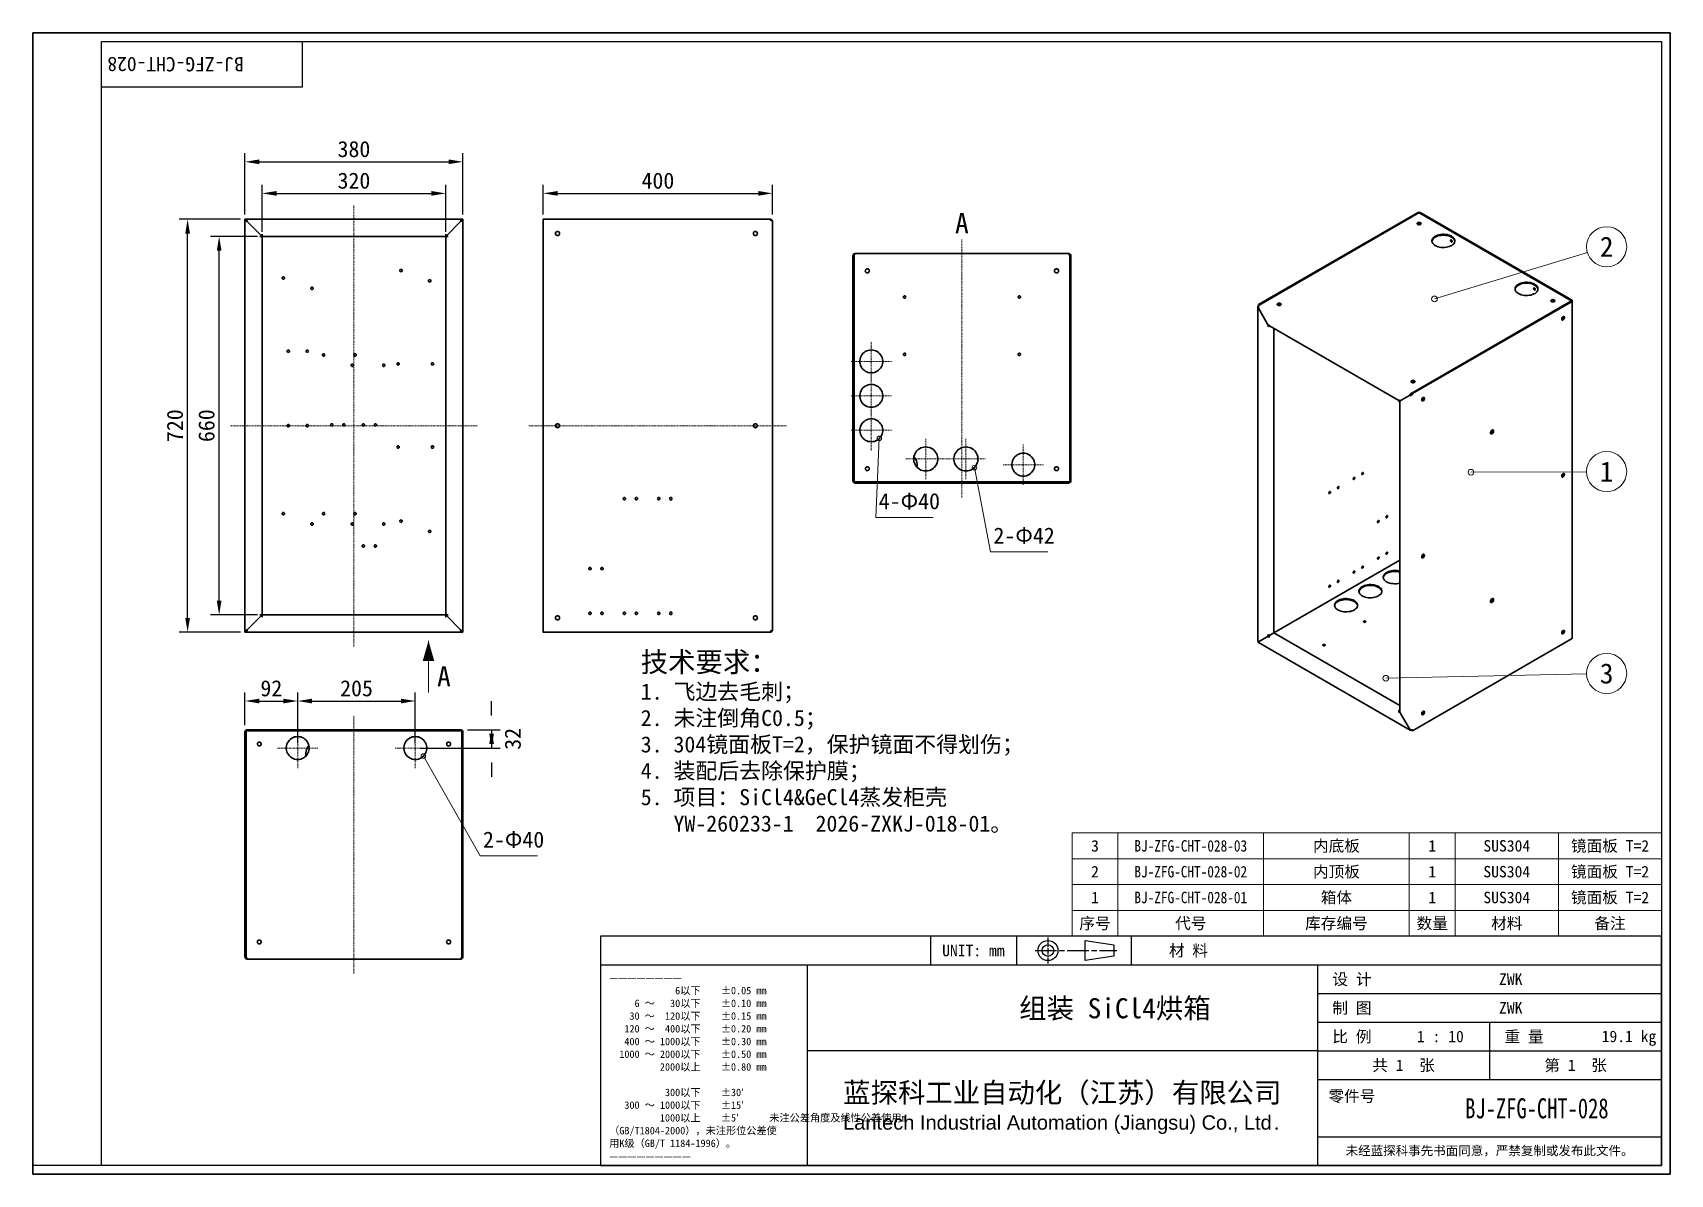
# Model space of a CAD drawing. Header units: metres. Extents: x 6 to 292, y 5 to 205.
import ezdxf
from ezdxf.enums import TextEntityAlignment as Align

# ---------------------------------------------------------------- set-up
doc = ezdxf.new("R2010")
doc.units = ezdxf.units.M
doc.linetypes.add('CHAIN', pattern=[0.3543, 0.2362, -0.0295, 0.0591, -0.0295])
for name, color, linetype, lineweight in [('1', 7, 'Continuous', 18), ('可见 (ISO)', 7, 'Continuous', 25), ('图框 (ISO)', 7, 'Continuous', 35), ('标题 (ISO)', 7, 'Continuous', 25)]:
    doc.layers.add(name, color=color, linetype=linetype, lineweight=lineweight)
for name, color, linetype, lineweight, true_color in [('中心线 (ISO)', 1, 'CHAIN', 18, 0xc2ff0000), ('尺寸 (ISO)', 7, 'Continuous', 18, 0xc2008000), ('符号 (ISO)', 7, 'Continuous', 18, 0xc2008000)]:
    doc.layers.add(name, color=color, linetype=linetype, lineweight=lineweight, true_color=true_color)
doc.styles.add('文本样式164', font='SimSun.ttf')
doc.styles.add('文本样式165', font='SimSun.ttf')
doc.styles.add('文本样式74', font='SimSun.ttf')
doc.styles.add('最新国标', font='simfang.ttf')
doc.styles.add('注释文本 (ISO)', font='simfang.ttf')
doc.dimstyles.new('LT', dxfattribs={"dimtxt": 2.8, "dimasz": 2.5, "dimexe": 1.5, "dimexo": 0.8, "dimgap": 0.8, "dimtad": 1, "dimdec": 0, "dimlfac": 10, "dimtxsty": '最新国标', "dimcen": 2.5, "dimclrd": 3, "dimclre": 3, "dimclrt": 3, "dimazin": 3, "dimtfac": 1, "dimtmove": 0, "dimatfit": 3})

msp = doc.modelspace()

# ---------------------------------------------------------------- texts
at = {"layer": '符号 (ISO)', "color": 3, "style": '最新国标'}
msp.add_text('A', height=3.5, dxfattribs=at).set_placement((168, 168.5), align=Align.BOTTOM_CENTER)
for s, height, p in [('2', 3.5, (280.41, 167.19)), ('1', 3.5, (280.41, 128)), ('3', 3.5, (280.41, 92.81)), ('3', 2, (191.2, 62.75)), ('内底板', 2, (233.3, 62.75)), ('1', 2, (250, 62.75)), ('SUS304', 2, (263, 62.75)), ('镜面板 T=2', 2, (281, 62.75)), ('2', 2, (191.2, 58.25)), ('内顶板', 2, (233.3, 58.25)), ('1', 2, (250, 58.25)), ('SUS304', 2, (263, 58.25)), ('镜面板 T=2', 2, (281, 58.25)), ('1', 2, (191.2, 53.75)), ('箱体', 2, (233.3, 53.75)), ('1', 2, (250, 53.75)), ('SUS304', 2, (263, 53.75)), ('镜面板 T=2', 2, (281, 53.75)), ('序号', 2, (191.2, 49.25)), ('代号', 2, (207.9, 49.25)), ('库存编号', 2, (233.3, 49.25)), ('数量', 2, (250, 49.25)), ('材料', 2, (263, 49.25)), ('备注', 2, (281, 49.25))]:
    msp.add_text(s, height=height, dxfattribs=at).set_placement(p, align=Align.MIDDLE_CENTER)
for s, height, p in [('4-Φ40', 2.8, (153.5, 120.6)), ('2-Φ42', 2.8, (173.5, 114.6)), ('技术要求：', 3.5, (112, 92)), ('A', 3.5, (76.5, 89.5)), ('1. 飞边去毛刺；', 2.8, (112, 87.4)), ('2. 未注倒角C0.5；', 2.8, (112, 82.8)), ('3. 304镜面板T=2，保护镜面不得划伤；', 2.8, (112, 78.2)), ('4. 装配后去除保护膜；', 2.8, (112, 73.6)), ('5. 项目：SiCl4&GeCl4蒸发柜壳', 2.8, (112, 69)), ('   YW-260233-1  2026-ZXKJ-018-01。', 2.8, (112, 64.4)), ('2-Φ40', 2.8, (84.5, 61.6))]:
    msp.add_text(s, height=height, dxfattribs=at).set_placement(p, align=Align.BOTTOM_LEFT)
at = {"layer": '符号 (ISO)', "color": 3, "style": '最新国标', "width": 0.85}
for s, p in [('BJ-ZFG-CHT-028-03', (207.9, 62.75)), ('BJ-ZFG-CHT-028-02', (207.9, 58.25)), ('BJ-ZFG-CHT-028-01', (207.9, 53.75))]:
    msp.add_text(s, height=2, dxfattribs=at).set_placement(p, align=Align.MIDDLE_CENTER)

# ---------------------------------------------------------------- blocks, each defined once
blk = doc.blocks.new('图框 最新国标')
at = {"layer": '图框 (ISO)'}
for p, q in [((6, 7), (6, 204.5)), ((6, 204.5), (291.5, 204.5)), ((291.5, 204.5), (291.5, 5.5)), ((6, 7), (6, 5.5)), ((6, 7), (6, 5.5)), ((291.5, 5.5), (6, 5.5))]:
    blk.add_line(p, q, dxfattribs=at)
at = {"layer": '图框 (ISO)', "color": 7, "linetype": 'Continuous', "lineweight": 25}
for p, q in [((18, 203), (290, 203)), ((18, 7), (18, 203)), ((18, 203), (290, 203)), ((53, 203), (53, 195)), ((290, 203), (290, 7)), ((290, 203), (290, 7)), ((53, 195), (18, 195)), ((290, 7), (6, 7)), ((290, 7), (18, 7))]:
    blk.add_line(p, q, dxfattribs=at)
at = {"layer": '图框 (ISO)', "style": '文本样式74'}
blk.add_attdef('零件代号_001', (42.82, 200.25), '', height=2.5, rotation=180, dxfattribs=at)
blk = doc.blocks.new('标题栏 最新国标')
at = {"layer": '标题 (ISO)'}
for p, q in [((381.98, -183.84), (196.98, -183.84)), ((196.98, -183.84), (196.98, -223.84)), ((254.48, -183.84), (254.48, -188.84)), ((269.48, -183.84), (269.48, -188.84)), ((281.48, -188.09), (281.48, -184.59)), ((281.48, -184.59), (286.48, -185.34)), ((286.48, -185.34), (286.48, -187.34)), ((289.48, -183.84), (289.48, -188.84)), ((381.98, -223.84), (381.98, -183.84)), ((383.48, -183.84), (383.48, -225.34)), ((286.48, -187.34), (281.48, -188.09)), ((196.98, -188.84), (381.98, -188.84)), ((232.98, -188.84), (232.98, -223.84)), ((321.98, -188.84), (321.98, -223.84)), ((321.98, -193.84), (381.98, -193.84)), ((321.98, -198.84), (381.98, -198.84)), ((351.98, -198.84), (351.98, -208.84)), ((321.98, -203.84), (232.98, -203.84)), ((321.98, -203.84), (381.98, -203.84)), ((321.98, -208.84), (381.98, -208.84)), ((321.98, -218.84), (381.98, -218.84)), ((196.98, -223.84), (381.98, -223.84)), ((383.48, -225.34), (196.98, -225.34))]:
    blk.add_line(p, q, dxfattribs=at)
at = {"layer": '标题 (ISO)', "linetype": 'CHAIN', "ltscale": 5.000333}
blk.add_line((274.98, -184.09), (274.98, -188.59), dxfattribs=at)
at = {"layer": '标题 (ISO)', "linetype": 'CHAIN', "ltscale": 15.834605}
blk.add_line((272.73, -186.34), (286.98, -186.34), dxfattribs=at)
at = {"layer": '标题 (ISO)'}
for radius in [1.75, 1]:
    blk.add_circle((274.98, -186.34), radius, dxfattribs=at)
at = {"layer": '1', "style": '文本样式164'}
for s, p in [('UNIT: mm', (261.98, -186.34)), ('材 料', (299.48, -186.34)), ('设 计', (327.98, -191.34)), ('制 图', (327.98, -196.34)), ('比 例', (327.98, -201.34)), ('重 量', (357.98, -201.34)), ('共 1  张', (336.98, -206.34)), ('第 1  张', (366.98, -206.34))]:
    blk.add_text(s, height=2, dxfattribs=at).set_placement(p, align=Align.MIDDLE_CENTER)
at = {"layer": '标题 (ISO)', "style": '注释文本 (ISO)'}
for s, insert, char_height, attachment_point, line_spacing_factor in [('————————\\P}\\fSimSun|b0|i0;{\\H1.3000;             6以下    ±0.05 mm\\P}\\fSimSun|b0|i0;{\\H1.3000;     6 ～   30以下    ±0.10 mm\\P}\\fSimSun|b0|i0;{\\H1.3000;    30 ～  120以下    ±0.15 mm\\P}\\fSimSun|b0|i0;{\\H1.3000;   120 ～  400以下    ±0.20 mm\\P}\\fSimSun|b0|i0;{\\H1.3000;   400 ～ 1000以下    ±0.30 mm\\P}\\fSimSun|b0|i0;{\\H1.3000;  1000 ～ 2000以下    ±0.50 mm\\P}\\fSimSun|b0|i0;{\\H1.3000;          2000以上    ±0.80 mm\\P}\\fSimSun|b0|i0;{\\H1.3000;\\P}\\fSimSun|b0|i0;{\\H1.3000;           300以下    ±30′\\P}\\fSimSun|b0|i0;{\\H1.3000;   300 ～ 1000以下    ±15′\\P}\\fSimSun|b0|i0;{\\H1.3000;          1000以上    ±5′}\\fSimSun|b0|i0;{\\H1.3000;      未注公差角度及线性公差使用m\\P}\\fSimSun|b0|i0;{\\H1.3000;（GB/T1804-2000），未注形位公差使\\P}\\fSimSun|b0|i0;{\\H1.3000;用K级（GB/T 1184-1996）。\\P}\\fSimSun|b0|i0;{\\H1.3000;—————————', (198.48, -206.63), 1.3, 4, 1.023913), ('{\\fMicrosoft YaHei|b0|i0|c134|p34;\\H1.75x;蓝探科工业自动化（江苏）有限公司\\P\\fArial|b0|i0|c0|p34;\\H0.71429x;Lantech Industrial Automation (Jiangsu) Co., Ltd\\fFangSong|b0|i0|c134|p49;.\\H1.15195x; }', (277.48, -213.84), 2, 5, 0.978695)]:
    blk.add_mtext(s, dxfattribs=dict(at, insert=insert, char_height=char_height, attachment_point=attachment_point, line_spacing_factor=line_spacing_factor))
at = {"layer": '标题 (ISO)', "attachment_point": 5, "style": '注释文本 (ISO)'}
for s, insert, char_height in [('\\fFangSong|b0|i0;零件号', (327.98, -211.84), 2), ('\\fSimSun|b0|i0;{\\H1.6000;未经蓝探科事先书面同意，严禁复制或发布此文件。}', (351.98, -221.34), 1.6)]:
    blk.add_mtext(s, dxfattribs=dict(at, insert=insert, char_height=char_height))
at = {"layer": '标题 (ISO)'}
for tag, p, height, style in [('材料_001', (320.09, -187.33), 2, '注释文本 (ISO)'), ('设计人_001', (353.63, -192.33), 2, '注释文本 (ISO)'), ('库存编号_001', (269.97, -198.15), 3.5, '文本样式165'), ('设计人_001', (353.63, -197.33), 2, '注释文本 (ISO)'), ('视图比例_001', (339.32, -202.33), 2, '注释文本 (ISO)'), ('质量\\P3;_001', (371.53, -202.3), 2, '注释文本 (ISO)'), ('零件代号_001', (347.74, -215.59), 3.5, '文本样式165')]:
    blk.add_attdef(tag, p, '', height=height, dxfattribs=dict(at, style=style))

# ---------------------------------------------------------------- dimensions: what is measured, and where the dimension line sits
at = {"layer": '尺寸 (ISO)'}
for base, p1, p2 in [((43, 182), (43, 172), (81, 172)), ((46, 176.5), (46, 169), (78, 169)), ((95, 176.5), (95, 172), (135, 172)), ((43, 88), (43, 83), (52.2, 79.8)), ((52.2, 88), (52.2, 79.8), (72.7, 79.8))]:
    msp.add_linear_dim(base=base, p1=p1, p2=p2, dimstyle='LT', dxfattribs=at).render()
for base, p1, p2 in [((33, 100), (43, 100), (43, 172)), ((38.5, 103), (46, 103), (46, 169)), ((86, 83), (81, 83), (72.7, 79.8))]:
    msp.add_linear_dim(base=base, p1=p1, p2=p2, angle=90, dimstyle='LT', dxfattribs=at).render()

# ---------------------------------------------------------------- linework, layer by layer
at = {"layer": '中心线 (ISO)'}
for p, q in [((62, 97.5), (62, 174.5)), ((168, 123.5), (168, 168.5)), ((152.2, 143.7), (152.2, 150.7)), ((148.7, 147.2), (155.7, 147.2)), ((152.2, 137.7), (152.2, 144.7)), ((148.7, 141.2), (155.7, 141.2)), ((152.2, 131.7), (152.2, 138.7)), ((40.5, 136), (83.5, 136)), ((92.5, 136), (137.5, 136)), ((148.7, 135.2), (155.7, 135.2)), ((161.7, 126.7), (161.7, 133.7)), ((168.7, 126.7), (168.7, 133.7)), ((178.7, 125.7), (178.7, 132.7)), ((158.2, 130.2), (165.2, 130.2)), ((165.2, 130.2), (172.2, 130.2)), ((175.2, 129.2), (182.2, 129.2)), ((52.2, 76.3), (52.2, 83.3)), ((62, 40.5), (62, 85.5)), ((72.7, 76.3), (72.7, 83.3)), ((48.7, 79.8), (55.7, 79.8)), ((69.2, 79.8), (76.2, 79.8))]:
    msp.add_line(p, q, dxfattribs=at)
at = {"layer": '可见 (ISO)', "lineweight": 35}
for points in [[(43, 172), (43.2, 172)], [(43, 171.8), (43, 172)], [(43.2, 171.8), (43, 171.8)], [(43, 100.2), (43, 171.8)], [(43, 171.8), (43.01, 171.78), (43.03, 171.75), (43.12, 171.7), (43.4, 171.6)], [(43.2, 171.8), (43.2, 172)], [(43.2, 171.8), (43.2, 172)], [(43.2, 172), (80.8, 172)], [(43.4, 171.6), (43.3, 171.88), (43.25, 171.97), (43.23, 171.99), (43.2, 172)], [(43.2, 171.8), (43.22, 171.75), (43.26, 171.7), (43.4, 171.6)], [(43.4, 171.6), (43.3, 171.74), (43.25, 171.78), (43.2, 171.8)], [(46, 169), (43.4, 171.6)], [(43.4, 171.6), (46, 169)], [(80.6, 171.6), (78, 169)], [(78, 169), (80.6, 171.6)], [(80.8, 172), (80.78, 171.99), (80.75, 171.97), (80.7, 171.88), (80.6, 171.6)], [(80.6, 171.6), (80.88, 171.7), (80.97, 171.75), (80.99, 171.77), (81, 171.8)], [(80.6, 171.6), (80.74, 171.7), (80.78, 171.75), (80.8, 171.8)], [(80.8, 171.8), (80.75, 171.78), (80.7, 171.74), (80.6, 171.6)], [(81, 172), (80.8, 172)], [(80.8, 172), (80.8, 171.8)], [(80.8, 171.8), (80.8, 172)], [(80.8, 171.8), (81, 171.8)], [(81, 172), (81, 171.8)], [(81, 171.8), (81, 171.8)], [(81, 171.8), (81, 100.2)], [(95, 100), (95, 172)], [(95, 172), (95, 172), (95.01, 172), (95.02, 172), (95.04, 172), (95.06, 172), (95.09, 172), (95.12, 172), (95.15, 172), (95.19, 172), (95.23, 172), (95.27, 172), (95.31, 172), (95.36, 172), (95.4, 172)], [(134.6, 172), (95.4, 172)], [(134.6, 171.8), (134.6, 172)], [(135, 171.6), (134.99, 171.68), (134.97, 171.75), (134.93, 171.82), (134.88, 171.88), (134.82, 171.93), (134.75, 171.97), (134.68, 171.99), (134.6, 172)], [(134.6, 171.8), (134.88, 171.7), (134.97, 171.65), (134.99, 171.63), (135, 171.6)], [(134.72, 171.76), (134.66, 171.79), (134.6, 171.8)], [(134.72, 171.76), (134.68, 171.78)], [(135, 100.4), (135, 171.6)], [(135, 171.6), (135, 169)], [(219.71, 157.12), (247.42, 173.12)], [(219.85, 157.03), (247.57, 173.04)], [(247.57, 173.04), (219.85, 157.03)], [(247.95, 171.38), (247.87, 171.42), (247.78, 171.44), (247.67, 171.44), (247.57, 171.43), (247.49, 171.4), (247.42, 171.35), (247.37, 171.3), (247.36, 171.24)], [(247.99, 173.12), (247.93, 173.15), (247.86, 173.17), (247.71, 173.19), (247.55, 173.17), (247.48, 173.15), (247.42, 173.12)], [(247.85, 173.04), (247.78, 173.06), (247.71, 173.07), (247.63, 173.06), (247.57, 173.04)], [(247.85, 173.04), (247.78, 173.06), (247.71, 173.07), (247.63, 173.06), (247.57, 173.04)], [(274.15, 157.85), (247.85, 173.04)], [(274.15, 157.85), (247.85, 173.04)], [(248.06, 171.24), (248.05, 171.28), (248.03, 171.32), (248, 171.35), (247.95, 171.38)], [(274.29, 157.93), (247.99, 173.12)], [(46, 169), (45.6, 169)], [(46, 169), (46, 169.4)], [(46, 103), (46, 169)], [(46, 169), (78, 169)], [(78, 169.4), (78, 169)], [(78.4, 169), (78, 169)], [(78, 169), (78, 103)], [(97.15, 169.5), (97.17, 169.61), (97.22, 169.71), (97.29, 169.78), (97.39, 169.83), (97.5, 169.85), (97.61, 169.83), (97.71, 169.78), (97.78, 169.71), (97.83, 169.61), (97.85, 169.5)], [(97.85, 169.5), (97.83, 169.39), (97.78, 169.29), (97.71, 169.22), (97.61, 169.17), (97.5, 169.15), (97.39, 169.17), (97.29, 169.22), (97.22, 169.29), (97.17, 169.39), (97.15, 169.5)], [(131.65, 169.5), (131.67, 169.61), (131.72, 169.71), (131.79, 169.78), (131.89, 169.83), (132, 169.85), (132.11, 169.83), (132.21, 169.78), (132.28, 169.71), (132.33, 169.61), (132.35, 169.5)], [(132.35, 169.5), (132.33, 169.39), (132.28, 169.29), (132.21, 169.22), (132.11, 169.17), (132, 169.15), (131.89, 169.17), (131.79, 169.22), (131.72, 169.29), (131.67, 169.39), (131.65, 169.5)], [(135, 169), (135, 103)], [(135, 103), (135, 169)], [(247.36, 171.24), (247.36, 171.2), (247.38, 171.16), (247.42, 171.13), (247.46, 171.1)], [(247.95, 171.22), (247.89, 171.25), (247.81, 171.27), (247.73, 171.28), (247.64, 171.28), (247.56, 171.26), (247.49, 171.24), (247.43, 171.2), (247.39, 171.16)], [(247.46, 171.1), (247.54, 171.06), (247.64, 171.04), (247.74, 171.04), (247.84, 171.05), (247.93, 171.08), (248, 171.13), (248.04, 171.18), (248.06, 171.24)], [(248.03, 171.16), (247.95, 171.22)], [(253.36, 169.04), (253.14, 169.15), (252.89, 169.24), (252.62, 169.31), (252.34, 169.35), (252.05, 169.37), (251.75, 169.37), (251.46, 169.34), (251.18, 169.29), (250.92, 169.21), (250.68, 169.11), (250.47, 168.99), (250.29, 168.86), (250.14, 168.71), (250.04, 168.55), (250, 168.47), (249.97, 168.39), (249.96, 168.3), (249.95, 168.22)], [(253.36, 168.87), (253.15, 168.98), (252.91, 169.07), (252.65, 169.14), (252.37, 169.18), (252.09, 169.21), (251.81, 169.21), (251.52, 169.18), (251.25, 169.14), (250.99, 169.07), (250.75, 168.98), (250.53, 168.87), (250.35, 168.75), (250.19, 168.61), (250.08, 168.46), (250, 168.3), (249.95, 168.14)], [(253.95, 168.22), (253.94, 168.33), (253.91, 168.44), (253.86, 168.55), (253.8, 168.66), (253.71, 168.76), (253.61, 168.86), (253.5, 168.95), (253.36, 169.04)], [(253.94, 168.14), (253.92, 168.24), (253.89, 168.34), (253.84, 168.44), (253.77, 168.54), (253.69, 168.63), (253.59, 168.71), (253.48, 168.8), (253.36, 168.87)], [(149.4, 166), (149.32, 165.99), (149.25, 165.97), (149.18, 165.93), (149.12, 165.88), (149.07, 165.82), (149.03, 165.75), (149.01, 165.68), (149, 165.6)], [(149, 165.6), (149.2, 165.6)], [(149, 126.4), (149, 165.6)], [(149.2, 165.6), (149.3, 165.88), (149.35, 165.97), (149.37, 165.99), (149.4, 166)], [(149.24, 165.72), (149.21, 165.66), (149.2, 165.6)], [(149.2, 126.4), (149.2, 165.6)], [(149.2, 126.4), (149.2, 165.6)], [(149.24, 165.72), (149.22, 165.68)], [(149.4, 166), (186.6, 166)], [(187, 165.6), (186.99, 165.68), (186.97, 165.75), (186.93, 165.82), (186.88, 165.88), (186.82, 165.93), (186.75, 165.97), (186.68, 165.99), (186.6, 166)], [(186.6, 166), (186.62, 165.99), (186.65, 165.97), (186.7, 165.88), (186.8, 165.6)], [(186.8, 165.6), (186.79, 165.66), (186.76, 165.72)], [(186.8, 165.6), (186.78, 165.68)], [(187, 165.6), (186.8, 165.6)], [(186.8, 165.6), (186.8, 126.4)], [(186.8, 165.6), (186.8, 126.4)], [(187, 165.6), (187, 126.4)], [(249.95, 168.22), (249.96, 168.11), (249.99, 167.99), (250.04, 167.88), (250.1, 167.78), (250.19, 167.68), (250.29, 167.58), (250.4, 167.49), (250.54, 167.4)], [(250.54, 167.4), (250.76, 167.29), (251.01, 167.2), (251.28, 167.13), (251.56, 167.09), (251.85, 167.07), (252.15, 167.07), (252.44, 167.1), (252.72, 167.15), (252.98, 167.23), (253.22, 167.33), (253.43, 167.44), (253.61, 167.58), (253.76, 167.73), (253.86, 167.88), (253.9, 167.97), (253.93, 168.05), (253.94, 168.13), (253.95, 168.22)], [(253.22, 168.39), (253.19, 168.35), (253.18, 168.29)], [(253.18, 168.29), (253.19, 168.24), (253.21, 168.18), (253.23, 168.13), (253.27, 168.08), (253.31, 168.04), (253.36, 168.02), (253.4, 168.01), (253.43, 168.02)], [(253.48, 168.12), (253.47, 168.17), (253.45, 168.23), (253.42, 168.28), (253.39, 168.33), (253.34, 168.37), (253.3, 168.39), (253.26, 168.4), (253.22, 168.39)], [(253.32, 168.38), (253.32, 168.37)], [(253.32, 168.37), (253.33, 168.3), (253.37, 168.22), (253.42, 168.16), (253.48, 168.11)], [(253.43, 168.02), (253.47, 168.06), (253.48, 168.12)], [(70.41, 163.05), (70.39, 163.13), (70.35, 163.2), (70.28, 163.25), (70.2, 163.26), (70.12, 163.25), (70.05, 163.2), (70.01, 163.13), (69.99, 163.05)], [(69.99, 163.05), (70.01, 162.97), (70.05, 162.9), (70.12, 162.86), (70.2, 162.84), (70.28, 162.86), (70.35, 162.9), (70.39, 162.97), (70.41, 163.05)], [(151.5, 163.35), (151.39, 163.33), (151.29, 163.28), (151.22, 163.21), (151.17, 163.11), (151.15, 163), (151.17, 162.89), (151.22, 162.79), (151.29, 162.72), (151.39, 162.67), (151.5, 162.65)], [(151.5, 162.65), (151.61, 162.67), (151.71, 162.72), (151.78, 162.79), (151.83, 162.89), (151.85, 163), (151.83, 163.11), (151.78, 163.21), (151.71, 163.28), (151.61, 163.33), (151.5, 163.35)], [(184.5, 163.35), (184.39, 163.33), (184.29, 163.28), (184.22, 163.21), (184.17, 163.11), (184.15, 163), (184.17, 162.89), (184.22, 162.79), (184.29, 162.72), (184.39, 162.67), (184.5, 162.65)], [(184.5, 162.65), (184.61, 162.67), (184.71, 162.72), (184.78, 162.79), (184.83, 162.89), (184.85, 163), (184.83, 163.11), (184.78, 163.21), (184.71, 163.28), (184.61, 163.33), (184.5, 163.35)], [(49.91, 161.75), (49.89, 161.83), (49.85, 161.9), (49.78, 161.94), (49.7, 161.96), (49.62, 161.94), (49.55, 161.9), (49.51, 161.83), (49.49, 161.75)], [(49.49, 161.75), (49.51, 161.67), (49.55, 161.6), (49.62, 161.55), (49.7, 161.54), (49.78, 161.55), (49.85, 161.6), (49.89, 161.67), (49.91, 161.75)], [(54.91, 159.95), (54.89, 160.03), (54.85, 160.1), (54.78, 160.14), (54.7, 160.16), (54.62, 160.14), (54.55, 160.1), (54.51, 160.03), (54.49, 159.95)], [(54.49, 159.95), (54.51, 159.87), (54.55, 159.8), (54.62, 159.75), (54.7, 159.74), (54.78, 159.75), (54.85, 159.8), (54.89, 159.87), (54.91, 159.95)], [(75.41, 161.25), (75.39, 161.33), (75.35, 161.4), (75.28, 161.45), (75.2, 161.46), (75.12, 161.45), (75.05, 161.4), (75.01, 161.33), (74.99, 161.25)], [(74.99, 161.25), (75.01, 161.17), (75.05, 161.1), (75.12, 161.06), (75.2, 161.04), (75.28, 161.06), (75.35, 161.1), (75.39, 161.17), (75.41, 161.25)], [(267.86, 160.67), (267.64, 160.78), (267.39, 160.87), (267.12, 160.94), (266.84, 160.98), (266.54, 161), (266.25, 161), (265.96, 160.97), (265.68, 160.92), (265.42, 160.84), (265.18, 160.74), (264.96, 160.63), (264.78, 160.49), (264.64, 160.34), (264.53, 160.19), (264.49, 160.1), (264.47, 160.02), (264.45, 159.94), (264.45, 159.85)], [(267.86, 160.5), (267.64, 160.61), (267.4, 160.7), (267.14, 160.77), (266.87, 160.82), (266.59, 160.84), (266.3, 160.84), (266.02, 160.82), (265.75, 160.77), (265.49, 160.7), (265.25, 160.61), (265.03, 160.5), (264.84, 160.38), (264.69, 160.24), (264.57, 160.09), (264.49, 159.93), (264.45, 159.77)], [(267.72, 160.02), (267.69, 159.98), (267.68, 159.92)], [(267.68, 159.92), (267.68, 159.87), (267.7, 159.81), (267.73, 159.76), (267.77, 159.71), (267.81, 159.67), (267.85, 159.65), (267.89, 159.64), (267.93, 159.65)], [(267.97, 159.75), (267.97, 159.8), (267.95, 159.86), (267.92, 159.91), (267.88, 159.96), (267.84, 160), (267.8, 160.02), (267.75, 160.03), (267.72, 160.02)], [(267.82, 160.01), (267.82, 160)], [(267.82, 160), (267.83, 159.93), (267.86, 159.85), (267.91, 159.79), (267.97, 159.74)], [(268.45, 159.85), (268.44, 159.96), (268.41, 160.08), (268.36, 160.19), (268.29, 160.29), (268.21, 160.39), (268.11, 160.49), (267.99, 160.58), (267.86, 160.67)], [(268.44, 159.77), (268.42, 159.87), (268.38, 159.97), (268.33, 160.07), (268.26, 160.17), (268.18, 160.26), (268.09, 160.35), (267.98, 160.43), (267.86, 160.5)], [(158, 158.22), (157.92, 158.23), (157.85, 158.28), (157.81, 158.34), (157.79, 158.43), (157.81, 158.51), (157.85, 158.57), (157.92, 158.62), (158, 158.64)], [(158, 158.64), (158.08, 158.62), (158.15, 158.57), (158.19, 158.51), (158.21, 158.43), (158.19, 158.34), (158.15, 158.28), (158.08, 158.23), (158, 158.22)], [(178, 158.22), (177.92, 158.23), (177.85, 158.28), (177.81, 158.34), (177.79, 158.43), (177.81, 158.51), (177.85, 158.57), (177.92, 158.62), (178, 158.64)], [(178, 158.64), (178.08, 158.62), (178.15, 158.57), (178.19, 158.51), (178.21, 158.43), (178.19, 158.34), (178.15, 158.28), (178.08, 158.23), (178, 158.22)], [(219.71, 156.46), (219.69, 156.54), (219.69, 156.62), (219.72, 156.78), (219.77, 156.93), (219.85, 157.03)], [(219.71, 157.12), (219.85, 157.03)], [(219.71, 156.95), (219.71, 157.12)], [(223.56, 157.3), (223.48, 157.33), (223.38, 157.35), (223.28, 157.36), (223.18, 157.34), (223.09, 157.31), (223.02, 157.27), (222.98, 157.21), (222.96, 157.16)], [(222.96, 157.16), (222.97, 157.12), (222.99, 157.08), (223.02, 157.04), (223.06, 157.01)], [(223.56, 157.14), (223.49, 157.17), (223.42, 157.19), (223.33, 157.19), (223.25, 157.19), (223.17, 157.18), (223.09, 157.15), (223.04, 157.12), (222.99, 157.07)], [(223.06, 157.01), (223.15, 156.98), (223.24, 156.96), (223.35, 156.95), (223.45, 156.97), (223.53, 157), (223.6, 157.04), (223.65, 157.1), (223.66, 157.16)], [(223.66, 157.16), (223.66, 157.2), (223.64, 157.23), (223.6, 157.27), (223.56, 157.3)], [(223.63, 157.07), (223.56, 157.14)], [(274.15, 157.69), (246.43, 141.68)], [(246.43, 141.68), (274.15, 157.69)], [(274.29, 157.61), (246.58, 141.6)], [(264.45, 159.85), (264.46, 159.74), (264.48, 159.63), (264.53, 159.52), (264.6, 159.41), (264.68, 159.31), (264.78, 159.21), (264.9, 159.12), (265.03, 159.03)], [(265.03, 159.03), (265.25, 158.92), (265.5, 158.83), (265.77, 158.76), (266.06, 158.72), (266.35, 158.7), (266.64, 158.7), (266.93, 158.73), (267.21, 158.78), (267.47, 158.86), (267.71, 158.96), (267.93, 159.07), (268.11, 159.21), (268.25, 159.36), (268.36, 159.52), (268.4, 159.6), (268.42, 159.68), (268.44, 159.77), (268.45, 159.85)], [(267.93, 159.65), (267.96, 159.69), (267.97, 159.75)], [(271.29, 157.91), (271.21, 157.95), (271.11, 157.97), (271.01, 157.97), (270.91, 157.95), (270.82, 157.92), (270.75, 157.88), (270.71, 157.83), (270.69, 157.77)], [(270.69, 157.77), (270.7, 157.73), (270.72, 157.69), (270.75, 157.66), (270.79, 157.63)], [(271.29, 157.75), (271.22, 157.78), (271.15, 157.8), (271.06, 157.81), (270.98, 157.8), (270.9, 157.79), (270.82, 157.76), (270.76, 157.73), (270.72, 157.69)], [(270.79, 157.63), (270.88, 157.59), (270.97, 157.57), (271.08, 157.57), (271.18, 157.58), (271.26, 157.61), (271.33, 157.66), (271.38, 157.71), (271.39, 157.77)], [(271.39, 157.77), (271.38, 157.81), (271.36, 157.85), (271.33, 157.88), (271.29, 157.91)], [(271.36, 157.69), (271.29, 157.75)], [(274.21, 157.77), (274.2, 157.81), (274.15, 157.85)], [(274.21, 157.77), (274.2, 157.81), (274.15, 157.85)], [(274.15, 157.69), (274.2, 157.72), (274.21, 157.77)], [(274.15, 157.69), (274.2, 157.72), (274.21, 157.77)], [(274.21, 157.77), (274.21, 157.77)], [(274.41, 157.77), (274.4, 157.81), (274.38, 157.86), (274.34, 157.9), (274.29, 157.93)], [(274.29, 157.61), (274.34, 157.64), (274.38, 157.68), (274.4, 157.72), (274.41, 157.77)], [(274.41, 98.98), (274.41, 157.77)], [(219.71, 156.95), (219.66, 156.9), (219.62, 156.84), (219.6, 156.77), (219.59, 156.71)], [(219.59, 156.71), (219.6, 156.64), (219.62, 156.58), (219.66, 156.52), (219.71, 156.46)], [(219.59, 156.71), (219.59, 98.41)], [(219.77, 156.92), (219.71, 156.95)], [(221.54, 153.28), (219.71, 156.46)], [(219.71, 156.46), (221.54, 153.28)], [(272.98, 155.01), (272.93, 155.03), (272.86, 155.01), (272.79, 154.98), (272.71, 154.92), (272.65, 154.84), (272.6, 154.75), (272.57, 154.65), (272.56, 154.56)], [(272.56, 154.56), (272.57, 154.51), (272.58, 154.47), (272.6, 154.43), (272.63, 154.4)], [(272.92, 154.93), (272.91, 154.86), (272.89, 154.78), (272.85, 154.7), (272.81, 154.63), (272.75, 154.57), (272.7, 154.52), (272.64, 154.49), (272.58, 154.47)], [(272.63, 154.4), (272.69, 154.39), (272.76, 154.4), (272.83, 154.44), (272.9, 154.5), (272.97, 154.58), (273.02, 154.67), (273.05, 154.76), (273.06, 154.85)], [(272.9, 155.02), (272.92, 154.93)], [(273.06, 154.85), (273.05, 154.9), (273.04, 154.95), (273.02, 154.98), (272.98, 155.01)], [(221.54, 153.28), (221.26, 153.44)], [(221.63, 153.42), (221.59, 153.45), (221.57, 153.49), (221.55, 153.54), (221.54, 153.6)], [(221.54, 153.28), (221.54, 153.6)], [(221.54, 153.28), (221.69, 153.36)], [(221.54, 153.28), (221.69, 153.36)], [(244.17, 140.4), (221.63, 153.42)], [(221.69, 153.36), (221.69, 153.39)], [(222.39, 99.88), (222.39, 152.98)], [(50.76, 148.99), (50.74, 149.07), (50.7, 149.13), (50.63, 149.18), (50.55, 149.2), (50.47, 149.18), (50.4, 149.13), (50.36, 149.07), (50.34, 148.99)], [(50.34, 148.99), (50.36, 148.91), (50.4, 148.84), (50.47, 148.79), (50.55, 148.78), (50.63, 148.79), (50.7, 148.84), (50.74, 148.91), (50.76, 148.99)], [(54.06, 148.99), (54.04, 149.07), (54, 149.13), (53.93, 149.18), (53.85, 149.2), (53.77, 149.18), (53.7, 149.13), (53.66, 149.07), (53.64, 148.99)], [(53.64, 148.99), (53.66, 148.91), (53.7, 148.84), (53.77, 148.79), (53.85, 148.78), (53.93, 148.79), (54, 148.84), (54.04, 148.91), (54.06, 148.99)], [(56.91, 148.34), (56.89, 148.42), (56.85, 148.48), (56.78, 148.53), (56.7, 148.55), (56.62, 148.53), (56.55, 148.48), (56.51, 148.42), (56.49, 148.34)], [(62.41, 148.34), (62.39, 148.42), (62.35, 148.48), (62.28, 148.53), (62.2, 148.55), (62.12, 148.53), (62.05, 148.48), (62.01, 148.42), (61.99, 148.34)], [(152.2, 145.2), (151.93, 145.22), (151.66, 145.27), (151.4, 145.37), (151.16, 145.49), (150.94, 145.65), (150.74, 145.83), (150.57, 146.05), (150.42, 146.28), (150.32, 146.53), (150.24, 146.79), (150.2, 147.06), (150.2, 147.34), (150.24, 147.61), (150.32, 147.87), (150.42, 148.12), (150.57, 148.35), (150.74, 148.57), (150.94, 148.75), (151.16, 148.91), (151.4, 149.03), (151.66, 149.13), (151.93, 149.18), (152.2, 149.2)], [(152.2, 149.2), (152.47, 149.18), (152.74, 149.13), (153, 149.03), (153.24, 148.91), (153.46, 148.75), (153.66, 148.57), (153.83, 148.35), (153.98, 148.12), (154.08, 147.87), (154.16, 147.61), (154.2, 147.34), (154.2, 147.06), (154.16, 146.79), (154.08, 146.53), (153.98, 146.28), (153.83, 146.05), (153.66, 145.83), (153.46, 145.65), (153.24, 145.49), (153, 145.37), (152.74, 145.27), (152.47, 145.22), (152.2, 145.2)], [(158, 148.22), (157.92, 148.23), (157.85, 148.28), (157.81, 148.34), (157.79, 148.43), (157.81, 148.51), (157.85, 148.57), (157.92, 148.62), (158, 148.64)], [(158, 148.64), (158.08, 148.62), (158.15, 148.57), (158.19, 148.51), (158.21, 148.43), (158.19, 148.34), (158.15, 148.28), (158.08, 148.23), (158, 148.22)], [(178, 148.22), (177.92, 148.23), (177.85, 148.28), (177.81, 148.34), (177.79, 148.43), (177.81, 148.51), (177.85, 148.57), (177.92, 148.62), (178, 148.64)], [(178, 148.64), (178.08, 148.62), (178.15, 148.57), (178.19, 148.51), (178.21, 148.43), (178.19, 148.34), (178.15, 148.28), (178.08, 148.23), (178, 148.22)], [(56.49, 148.34), (56.51, 148.26), (56.55, 148.19), (56.62, 148.14), (56.7, 148.13), (56.78, 148.14), (56.85, 148.19), (56.89, 148.26), (56.91, 148.34)], [(61.91, 146.54), (61.89, 146.62), (61.85, 146.68), (61.78, 146.73), (61.7, 146.75), (61.62, 146.73), (61.55, 146.68), (61.51, 146.62), (61.49, 146.54)], [(61.49, 146.54), (61.51, 146.46), (61.55, 146.39), (61.62, 146.34), (61.7, 146.33), (61.78, 146.34), (61.85, 146.39), (61.89, 146.46), (61.91, 146.54)], [(61.99, 148.34), (62.01, 148.26), (62.05, 148.19), (62.12, 148.14), (62.2, 148.13), (62.28, 148.14), (62.35, 148.19), (62.39, 148.26), (62.41, 148.34)], [(67.41, 146.54), (67.39, 146.62), (67.35, 146.68), (67.28, 146.73), (67.2, 146.75), (67.12, 146.73), (67.05, 146.68), (67.01, 146.62), (66.99, 146.54)], [(66.99, 146.54), (67.01, 146.46), (67.05, 146.39), (67.12, 146.34), (67.2, 146.33), (67.28, 146.34), (67.35, 146.39), (67.39, 146.46), (67.41, 146.54)], [(69.91, 146.77), (69.89, 146.85), (69.85, 146.92), (69.78, 146.96), (69.7, 146.98), (69.62, 146.96), (69.55, 146.92), (69.51, 146.85), (69.49, 146.77)], [(69.49, 146.77), (69.51, 146.69), (69.55, 146.62), (69.62, 146.58), (69.7, 146.56), (69.78, 146.58), (69.85, 146.62), (69.89, 146.69), (69.91, 146.77)], [(75.91, 146.77), (75.89, 146.85), (75.85, 146.92), (75.78, 146.96), (75.7, 146.98), (75.62, 146.96), (75.55, 146.92), (75.51, 146.85), (75.49, 146.77)], [(75.49, 146.77), (75.51, 146.69), (75.55, 146.62), (75.62, 146.58), (75.7, 146.56), (75.78, 146.58), (75.85, 146.62), (75.89, 146.69), (75.91, 146.77)], [(152.2, 139.2), (151.93, 139.22), (151.66, 139.27), (151.4, 139.37), (151.16, 139.49), (150.94, 139.65), (150.74, 139.83), (150.57, 140.05), (150.42, 140.28), (150.32, 140.53), (150.24, 140.79), (150.2, 141.06), (150.2, 141.34), (150.24, 141.61), (150.32, 141.87), (150.42, 142.12), (150.57, 142.35), (150.74, 142.57), (150.94, 142.75), (151.16, 142.91), (151.4, 143.03), (151.66, 143.13), (151.93, 143.18), (152.2, 143.2)], [(152.2, 143.2), (152.47, 143.18), (152.74, 143.13), (153, 143.03), (153.24, 142.91), (153.46, 142.75), (153.66, 142.57), (153.83, 142.35), (153.98, 142.12), (154.08, 141.87), (154.16, 141.61), (154.2, 141.34), (154.2, 141.06), (154.16, 140.79), (154.08, 140.53), (153.98, 140.28), (153.83, 140.05), (153.66, 139.83), (153.46, 139.65), (153.24, 139.49), (153, 139.37), (152.74, 139.27), (152.47, 139.22), (152.2, 139.2)], [(246.89, 143.83), (246.81, 143.86), (246.71, 143.88), (246.61, 143.88), (246.51, 143.87), (246.42, 143.84), (246.36, 143.8), (246.31, 143.74), (246.3, 143.68)], [(246.3, 143.68), (246.3, 143.64), (246.32, 143.61), (246.36, 143.57), (246.4, 143.54)], [(246.89, 143.66), (246.83, 143.69), (246.75, 143.71), (246.67, 143.72), (246.58, 143.72), (246.5, 143.7), (246.43, 143.68), (246.37, 143.64), (246.33, 143.6)], [(246.4, 143.54), (246.48, 143.51), (246.58, 143.49), (246.68, 143.48), (246.78, 143.5), (246.87, 143.53), (246.94, 143.57), (246.98, 143.63), (247, 143.68)], [(247, 143.68), (246.99, 143.72), (246.97, 143.76), (246.94, 143.8), (246.89, 143.83)], [(246.97, 143.6), (246.89, 143.66)], [(246.01, 141.28), (244.17, 140.21)], [(244.17, 140.21), (246.01, 141.28)], [(244.17, 140.54), (244.17, 140.21)], [(244.45, 140.05), (244.17, 140.21)], [(244.34, 86.32), (244.34, 140.12)], [(246.43, 141.68), (246.36, 141.66), (246.29, 141.62), (246.16, 141.51), (246.07, 141.39), (246.01, 141.28)], [(246.01, 141.28), (246.14, 141.27), (246.29, 141.29), (246.45, 141.35), (246.51, 141.39), (246.58, 141.44)], [(246.15, 141.36), (246.01, 141.28)], [(246.15, 141.36), (246.01, 141.28)], [(246.15, 141.36), (246.22, 141.37), (246.29, 141.4), (246.37, 141.45), (246.43, 141.52)], [(246.43, 141.52), (246.35, 141.5), (246.26, 141.46), (246.2, 141.41), (246.15, 141.36)], [(246.58, 141.6), (246.43, 141.68)], [(246.43, 141.68), (246.43, 141.52)], [(246.43, 141.52), (246.43, 141.68)], [(246.43, 141.52), (246.58, 141.44)], [(246.58, 141.6), (246.58, 141.44)], [(248.59, 140.92), (248.53, 140.94), (248.46, 140.93), (248.39, 140.89), (248.32, 140.83), (248.26, 140.75), (248.21, 140.66), (248.18, 140.57), (248.17, 140.48)], [(248.17, 140.48), (248.17, 140.43), (248.19, 140.38), (248.21, 140.34), (248.24, 140.32)], [(248.52, 140.85), (248.51, 140.77), (248.49, 140.7), (248.46, 140.62), (248.41, 140.55), (248.36, 140.49), (248.3, 140.44), (248.24, 140.4), (248.18, 140.39)], [(248.24, 140.32), (248.3, 140.3), (248.37, 140.31), (248.44, 140.35), (248.51, 140.41), (248.57, 140.49), (248.62, 140.58), (248.65, 140.68), (248.66, 140.76)], [(248.5, 140.94), (248.52, 140.85)], [(248.66, 140.76), (248.66, 140.82), (248.64, 140.86), (248.62, 140.9), (248.59, 140.92)], [(152.2, 133.2), (151.93, 133.22), (151.66, 133.27), (151.4, 133.37), (151.16, 133.49), (150.94, 133.65), (150.74, 133.83), (150.57, 134.05), (150.42, 134.28), (150.32, 134.53), (150.24, 134.79), (150.2, 135.06), (150.2, 135.34), (150.24, 135.61), (150.32, 135.87), (150.42, 136.12), (150.57, 136.35), (150.74, 136.57), (150.94, 136.75), (151.16, 136.91), (151.4, 137.03), (151.66, 137.13), (151.93, 137.18), (152.2, 137.2)], [(152.2, 137.2), (152.47, 137.18), (152.74, 137.13), (153, 137.03), (153.24, 136.91), (153.46, 136.75), (153.66, 136.57), (153.83, 136.35), (153.98, 136.12), (154.08, 135.87), (154.16, 135.61), (154.2, 135.34), (154.2, 135.06), (154.16, 134.79), (154.08, 134.53), (153.98, 134.28), (153.83, 134.05), (153.66, 133.83), (153.46, 133.65), (153.24, 133.49), (153, 133.37), (152.74, 133.27), (152.47, 133.22), (152.2, 133.2)], [(50.76, 135.99), (50.74, 136.07), (50.7, 136.13), (50.63, 136.18), (50.55, 136.2), (50.47, 136.18), (50.4, 136.13), (50.36, 136.07), (50.34, 135.99)], [(50.34, 135.99), (50.36, 135.91), (50.4, 135.84), (50.47, 135.79), (50.55, 135.78), (50.63, 135.79), (50.7, 135.84), (50.74, 135.91), (50.76, 135.99)], [(54.06, 135.99), (54.04, 136.07), (54, 136.13), (53.93, 136.18), (53.85, 136.2), (53.77, 136.18), (53.7, 136.13), (53.66, 136.07), (53.64, 135.99)], [(53.64, 135.99), (53.66, 135.91), (53.7, 135.84), (53.77, 135.79), (53.85, 135.78), (53.93, 135.79), (54, 135.84), (54.04, 135.91), (54.06, 135.99)], [(58.36, 136.14), (58.34, 136.22), (58.3, 136.29), (58.23, 136.34), (58.15, 136.35), (58.07, 136.34), (58, 136.29), (57.96, 136.22), (57.94, 136.14)], [(57.94, 136.14), (57.96, 136.06), (58, 135.99), (58.07, 135.95), (58.15, 135.93), (58.23, 135.95), (58.3, 135.99), (58.34, 136.06), (58.36, 136.14)], [(60.46, 136.14), (60.44, 136.22), (60.4, 136.29), (60.33, 136.34), (60.25, 136.35), (60.17, 136.34), (60.1, 136.29), (60.06, 136.22), (60.04, 136.14)], [(60.04, 136.14), (60.06, 136.06), (60.1, 135.99), (60.17, 135.95), (60.25, 135.93), (60.33, 135.95), (60.4, 135.99), (60.44, 136.06), (60.46, 136.14)], [(63.86, 136.14), (63.84, 136.22), (63.8, 136.29), (63.73, 136.34), (63.65, 136.35), (63.57, 136.34), (63.5, 136.29), (63.46, 136.22), (63.44, 136.14)], [(63.44, 136.14), (63.46, 136.06), (63.5, 135.99), (63.57, 135.95), (63.65, 135.93), (63.73, 135.95), (63.8, 135.99), (63.84, 136.06), (63.86, 136.14)], [(65.96, 136.14), (65.94, 136.22), (65.9, 136.29), (65.83, 136.34), (65.75, 136.35), (65.67, 136.34), (65.6, 136.29), (65.56, 136.22), (65.54, 136.14)], [(65.54, 136.14), (65.56, 136.06), (65.6, 135.99), (65.67, 135.95), (65.75, 135.93), (65.83, 135.95), (65.9, 135.99), (65.94, 136.06), (65.96, 136.14)], [(97.15, 136), (97.17, 136.11), (97.22, 136.21), (97.29, 136.28), (97.39, 136.33), (97.5, 136.35), (97.61, 136.33), (97.71, 136.28), (97.78, 136.21), (97.83, 136.11), (97.85, 136)], [(97.85, 136), (97.83, 135.89), (97.78, 135.79), (97.71, 135.72), (97.61, 135.67), (97.5, 135.65), (97.39, 135.67), (97.29, 135.72), (97.22, 135.79), (97.17, 135.89), (97.15, 136)], [(131.65, 136), (131.67, 136.11), (131.72, 136.21), (131.79, 136.28), (131.89, 136.33), (132, 136.35), (132.11, 136.33), (132.21, 136.28), (132.28, 136.21), (132.33, 136.11), (132.35, 136)], [(132.35, 136), (132.33, 135.89), (132.28, 135.79), (132.21, 135.72), (132.11, 135.67), (132, 135.65), (131.89, 135.67), (131.79, 135.72), (131.72, 135.79), (131.67, 135.89), (131.65, 136)], [(260.15, 134.74), (260.16, 134.84), (260.2, 134.95), (260.26, 135.06), (260.33, 135.15), (260.41, 135.22), (260.49, 135.26), (260.57, 135.27), (260.64, 135.25)], [(260.24, 134.56), (260.2, 134.59), (260.17, 134.63), (260.16, 134.68), (260.15, 134.74)], [(260.58, 135.15), (260.57, 135.07), (260.54, 134.98), (260.5, 134.89), (260.45, 134.8), (260.38, 134.73), (260.31, 134.67), (260.24, 134.64), (260.18, 134.62)], [(260.72, 135.07), (260.71, 134.97), (260.67, 134.86), (260.61, 134.76), (260.54, 134.67), (260.46, 134.6), (260.38, 134.55), (260.3, 134.54), (260.24, 134.56)], [(260.55, 135.27), (260.57, 135.22), (260.58, 135.15)], [(260.64, 135.25), (260.67, 135.22), (260.7, 135.18), (260.71, 135.13), (260.72, 135.07)], [(69.91, 132.27), (69.89, 132.35), (69.85, 132.42), (69.78, 132.46), (69.7, 132.48), (69.62, 132.46), (69.55, 132.42), (69.51, 132.35), (69.49, 132.27)], [(69.49, 132.27), (69.51, 132.19), (69.55, 132.12), (69.62, 132.08), (69.7, 132.06), (69.78, 132.08), (69.85, 132.12), (69.89, 132.19), (69.91, 132.27)], [(75.91, 132.27), (75.89, 132.35), (75.85, 132.42), (75.78, 132.46), (75.7, 132.48), (75.62, 132.46), (75.55, 132.42), (75.51, 132.35), (75.49, 132.27)], [(75.49, 132.27), (75.51, 132.19), (75.55, 132.12), (75.62, 132.08), (75.7, 132.06), (75.78, 132.08), (75.85, 132.12), (75.89, 132.19), (75.91, 132.27)], [(161.7, 128.1), (161.41, 128.12), (161.13, 128.18), (160.86, 128.27), (160.61, 128.41), (160.37, 128.57), (160.17, 128.77), (159.98, 128.99), (159.84, 129.23), (159.72, 129.5), (159.64, 129.77), (159.6, 130.06), (159.6, 130.34), (159.64, 130.63), (159.72, 130.9), (159.84, 131.17), (159.98, 131.41), (160.17, 131.63), (160.37, 131.83), (160.61, 131.99), (160.86, 132.13), (161.13, 132.22), (161.41, 132.28), (161.7, 132.3)], [(161.7, 132.3), (161.99, 132.28), (162.27, 132.22), (162.54, 132.13), (162.79, 131.99), (163.03, 131.83), (163.23, 131.63), (163.42, 131.41), (163.56, 131.17), (163.68, 130.9), (163.76, 130.63), (163.8, 130.34), (163.8, 130.06), (163.76, 129.77), (163.68, 129.5), (163.56, 129.23), (163.42, 128.99), (163.23, 128.77), (163.03, 128.57), (162.79, 128.41), (162.54, 128.27), (162.27, 128.18), (161.99, 128.12), (161.7, 128.1)], [(168.7, 128.1), (168.41, 128.12), (168.13, 128.18), (167.86, 128.27), (167.61, 128.41), (167.37, 128.57), (167.17, 128.77), (166.98, 128.99), (166.84, 129.23), (166.72, 129.5), (166.64, 129.77), (166.6, 130.06), (166.6, 130.34), (166.64, 130.63), (166.72, 130.9), (166.84, 131.17), (166.98, 131.41), (167.17, 131.63), (167.37, 131.83), (167.61, 131.99), (167.86, 132.13), (168.13, 132.22), (168.41, 132.28), (168.7, 132.3)], [(168.7, 132.3), (168.99, 132.28), (169.27, 132.22), (169.54, 132.13), (169.79, 131.99), (170.03, 131.83), (170.23, 131.63), (170.42, 131.41), (170.56, 131.17), (170.68, 130.9), (170.76, 130.63), (170.8, 130.34), (170.8, 130.06), (170.76, 129.77), (170.68, 129.5), (170.56, 129.23), (170.42, 128.99), (170.23, 128.77), (170.03, 128.57), (169.79, 128.41), (169.54, 128.27), (169.27, 128.18), (168.99, 128.12), (168.7, 128.1)], [(151.5, 128.85), (151.39, 128.83), (151.29, 128.78), (151.22, 128.71), (151.17, 128.61), (151.15, 128.5), (151.17, 128.39), (151.22, 128.29), (151.29, 128.22), (151.39, 128.17), (151.5, 128.15)], [(151.5, 128.15), (151.61, 128.17), (151.71, 128.22), (151.78, 128.29), (151.83, 128.39), (151.85, 128.5), (151.83, 128.61), (151.78, 128.71), (151.71, 128.78), (151.61, 128.83), (151.5, 128.85)], [(159.64, 130.59), (159.82, 130.38), (159.97, 130.14), (160.08, 129.88), (160.16, 129.61), (160.2, 129.34), (160.19, 129.06), (160.15, 128.78)], [(178.7, 127.2), (178.43, 127.22), (178.16, 127.27), (177.9, 127.37), (177.66, 127.49), (177.44, 127.65), (177.24, 127.83), (177.07, 128.05), (176.92, 128.28), (176.82, 128.53), (176.74, 128.79), (176.7, 129.06), (176.7, 129.34), (176.74, 129.61), (176.82, 129.87), (176.92, 130.12), (177.07, 130.35), (177.24, 130.57), (177.44, 130.75), (177.66, 130.91), (177.9, 131.03), (178.16, 131.13), (178.43, 131.18), (178.7, 131.2)], [(178.7, 131.2), (178.97, 131.18), (179.24, 131.13), (179.5, 131.03), (179.74, 130.91), (179.96, 130.75), (180.16, 130.57), (180.33, 130.35), (180.48, 130.12), (180.58, 129.87), (180.66, 129.61), (180.7, 129.34), (180.7, 129.06), (180.66, 128.79), (180.58, 128.53), (180.48, 128.28), (180.33, 128.05), (180.16, 127.83), (179.96, 127.65), (179.74, 127.49), (179.5, 127.37), (179.24, 127.27), (178.97, 127.22), (178.7, 127.2)], [(184.5, 128.85), (184.39, 128.83), (184.29, 128.78), (184.22, 128.71), (184.17, 128.61), (184.15, 128.5), (184.17, 128.39), (184.22, 128.29), (184.29, 128.22), (184.39, 128.17), (184.5, 128.15)], [(184.5, 128.15), (184.61, 128.17), (184.71, 128.22), (184.78, 128.29), (184.83, 128.39), (184.85, 128.5), (184.83, 128.61), (184.78, 128.71), (184.71, 128.78), (184.61, 128.83), (184.5, 128.85)], [(149, 126.4), (149.02, 126.28), (149.08, 126.16), (149.16, 126.08), (149.28, 126.02), (149.4, 126)], [(149.2, 126.4), (149.22, 126.32), (149.26, 126.26), (149.32, 126.22), (149.4, 126.2)], [(149.2, 126.4), (149.22, 126.32), (149.26, 126.26), (149.32, 126.22), (149.4, 126.2)], [(149.4, 126.2), (186.6, 126.2)], [(186.6, 126.2), (149.4, 126.2)], [(149.4, 126), (186.6, 126)], [(186.6, 126.2), (186.68, 126.22), (186.74, 126.26), (186.78, 126.32), (186.8, 126.4)], [(186.6, 126), (186.72, 126.02), (186.84, 126.08), (186.92, 126.16), (186.98, 126.28), (187, 126.4)], [(186.6, 126.2), (186.68, 126.22), (186.74, 126.26), (186.78, 126.32), (186.8, 126.4)], [(236.46, 126.97), (236.43, 126.98), (236.39, 126.98), (236.34, 126.95), (236.3, 126.92), (236.26, 126.87), (236.23, 126.81), (236.22, 126.76), (236.21, 126.71)], [(236.21, 126.7), (236.27, 126.74), (236.32, 126.81), (236.35, 126.88), (236.37, 126.96)], [(236.21, 126.71), (236.22, 126.65), (236.25, 126.61)], [(236.25, 126.61), (236.29, 126.6), (236.33, 126.61), (236.37, 126.63), (236.41, 126.67), (236.45, 126.71), (236.48, 126.77), (236.5, 126.82), (236.51, 126.88)], [(236.37, 126.96), (236.36, 126.97)], [(236.51, 126.88), (236.5, 126.94), (236.46, 126.97)], [(237.95, 127.83), (237.91, 127.84), (237.87, 127.83), (237.83, 127.81), (237.79, 127.77), (237.75, 127.73), (237.72, 127.67), (237.7, 127.62), (237.69, 127.56)], [(237.69, 127.55), (237.75, 127.6), (237.8, 127.66), (237.84, 127.74), (237.85, 127.82)], [(237.69, 127.56), (237.71, 127.5), (237.74, 127.47)], [(237.74, 127.47), (237.77, 127.46), (237.81, 127.46), (237.86, 127.49), (237.9, 127.52), (237.94, 127.57), (237.97, 127.62), (237.99, 127.68), (237.99, 127.73)], [(237.85, 127.82), (237.85, 127.82)], [(237.99, 127.73), (237.98, 127.79), (237.95, 127.83)], [(272.98, 127.66), (272.93, 127.67), (272.86, 127.66), (272.79, 127.62), (272.71, 127.56), (272.65, 127.48), (272.6, 127.39), (272.57, 127.3), (272.56, 127.21)], [(272.56, 127.21), (272.57, 127.16), (272.58, 127.11), (272.6, 127.08), (272.63, 127.05)], [(272.92, 127.58), (272.91, 127.51), (272.89, 127.43), (272.85, 127.35), (272.81, 127.28), (272.75, 127.22), (272.7, 127.17), (272.64, 127.13), (272.58, 127.12)], [(272.63, 127.05), (272.69, 127.03), (272.76, 127.05), (272.83, 127.08), (272.9, 127.14), (272.97, 127.22), (273.02, 127.31), (273.05, 127.41), (273.06, 127.5)], [(272.9, 127.67), (272.92, 127.58)], [(273.06, 127.5), (273.05, 127.55), (273.04, 127.6), (273.02, 127.63), (272.98, 127.66)], [(108.94, 123.29), (108.96, 123.37), (109, 123.43), (109.07, 123.48), (109.15, 123.5), (109.23, 123.48), (109.3, 123.43), (109.34, 123.37), (109.36, 123.29)], [(109.36, 123.29), (109.34, 123.21), (109.3, 123.14), (109.23, 123.09), (109.15, 123.08), (109.07, 123.09), (109, 123.14), (108.96, 123.21), (108.94, 123.29)], [(111.04, 123.29), (111.06, 123.37), (111.1, 123.43), (111.17, 123.48), (111.25, 123.5), (111.33, 123.48), (111.4, 123.43), (111.44, 123.37), (111.46, 123.29)], [(111.46, 123.29), (111.44, 123.21), (111.4, 123.14), (111.33, 123.09), (111.25, 123.08), (111.17, 123.09), (111.1, 123.14), (111.06, 123.21), (111.04, 123.29)], [(114.94, 123.29), (114.96, 123.37), (115, 123.43), (115.07, 123.48), (115.15, 123.5), (115.23, 123.48), (115.3, 123.43), (115.34, 123.37), (115.36, 123.29)], [(115.36, 123.29), (115.34, 123.21), (115.3, 123.14), (115.23, 123.09), (115.15, 123.08), (115.07, 123.09), (115, 123.14), (114.96, 123.21), (114.94, 123.29)], [(117.04, 123.29), (117.06, 123.37), (117.1, 123.43), (117.17, 123.48), (117.25, 123.5), (117.33, 123.48), (117.4, 123.43), (117.44, 123.37), (117.46, 123.29)], [(117.46, 123.29), (117.44, 123.21), (117.4, 123.14), (117.33, 123.09), (117.25, 123.08), (117.17, 123.09), (117.1, 123.14), (117.06, 123.21), (117.04, 123.29)], [(232.22, 124.52), (232.19, 124.53), (232.14, 124.53), (232.1, 124.5), (232.06, 124.47), (232.02, 124.42), (231.99, 124.37), (231.97, 124.31), (231.97, 124.26)], [(231.97, 124.25), (232.03, 124.29), (232.08, 124.36), (232.11, 124.43), (232.12, 124.51)], [(231.97, 124.26), (231.98, 124.2), (232.01, 124.16)], [(232.01, 124.16), (232.05, 124.15), (232.09, 124.16), (232.13, 124.18), (232.17, 124.22), (232.21, 124.26), (232.24, 124.32), (232.26, 124.37), (232.26, 124.43)], [(232.12, 124.51), (232.12, 124.52)], [(232.26, 124.43), (232.25, 124.49), (232.22, 124.52)], [(233.71, 125.38), (233.67, 125.39), (233.63, 125.38), (233.59, 125.36), (233.54, 125.32), (233.51, 125.28), (233.48, 125.22), (233.46, 125.17), (233.45, 125.11)], [(233.45, 125.1), (233.51, 125.15), (233.56, 125.22), (233.6, 125.29), (233.61, 125.37)], [(233.45, 125.11), (233.46, 125.05), (233.5, 125.02)], [(233.5, 125.02), (233.53, 125.01), (233.57, 125.01), (233.61, 125.04), (233.66, 125.07), (233.69, 125.12), (233.72, 125.17), (233.74, 125.23), (233.75, 125.28)], [(233.61, 125.37), (233.61, 125.37)], [(233.75, 125.28), (233.74, 125.34), (233.71, 125.38)], [(49.91, 120.66), (49.89, 120.74), (49.85, 120.81), (49.78, 120.86), (49.7, 120.87), (49.62, 120.86), (49.55, 120.81), (49.51, 120.74), (49.49, 120.66)], [(49.49, 120.66), (49.51, 120.58), (49.55, 120.52), (49.62, 120.47), (49.7, 120.45), (49.78, 120.47), (49.85, 120.52), (49.89, 120.58), (49.91, 120.66)], [(56.91, 120.66), (56.89, 120.74), (56.85, 120.81), (56.78, 120.86), (56.7, 120.87), (56.62, 120.86), (56.55, 120.81), (56.51, 120.74), (56.49, 120.66)], [(56.49, 120.66), (56.51, 120.58), (56.55, 120.52), (56.62, 120.47), (56.7, 120.45), (56.78, 120.47), (56.85, 120.52), (56.89, 120.58), (56.91, 120.66)], [(62.41, 120.66), (62.39, 120.74), (62.35, 120.81), (62.28, 120.86), (62.2, 120.87), (62.12, 120.86), (62.05, 120.81), (62.01, 120.74), (61.99, 120.66)], [(61.99, 120.66), (62.01, 120.58), (62.05, 120.52), (62.12, 120.47), (62.2, 120.45), (62.28, 120.47), (62.35, 120.52), (62.39, 120.58), (62.41, 120.66)], [(242.19, 120.32), (242.16, 120.33), (242.11, 120.33), (242.07, 120.3), (242.03, 120.27), (241.99, 120.22), (241.96, 120.17), (241.94, 120.11), (241.94, 120.06)], [(241.94, 120.05), (242, 120.09), (242.05, 120.16), (242.08, 120.24), (242.09, 120.31)], [(241.94, 120.06), (241.95, 120), (241.98, 119.96)], [(241.98, 119.96), (242.02, 119.95), (242.06, 119.96), (242.1, 119.98), (242.14, 120.02), (242.18, 120.06), (242.21, 120.12), (242.23, 120.17), (242.23, 120.23)], [(242.09, 120.31), (242.09, 120.32)], [(242.23, 120.23), (242.22, 120.29), (242.19, 120.32)], [(54.91, 118.86), (54.89, 118.94), (54.85, 119.01), (54.78, 119.06), (54.7, 119.07), (54.62, 119.06), (54.55, 119.01), (54.51, 118.94), (54.49, 118.86)], [(54.49, 118.86), (54.51, 118.78), (54.55, 118.72), (54.62, 118.67), (54.7, 118.65), (54.78, 118.67), (54.85, 118.72), (54.89, 118.78), (54.91, 118.86)], [(61.91, 118.86), (61.89, 118.94), (61.85, 119.01), (61.78, 119.06), (61.7, 119.07), (61.62, 119.06), (61.55, 119.01), (61.51, 118.94), (61.49, 118.86)], [(61.49, 118.86), (61.51, 118.78), (61.55, 118.72), (61.62, 118.67), (61.7, 118.65), (61.78, 118.67), (61.85, 118.72), (61.89, 118.78), (61.91, 118.86)], [(67.41, 118.86), (67.39, 118.94), (67.35, 119.01), (67.28, 119.06), (67.2, 119.07), (67.12, 119.06), (67.05, 119.01), (67.01, 118.94), (66.99, 118.86)], [(66.99, 118.86), (67.01, 118.78), (67.05, 118.72), (67.12, 118.67), (67.2, 118.65), (67.28, 118.67), (67.35, 118.72), (67.39, 118.78), (67.41, 118.86)], [(70.41, 119.36), (70.39, 119.44), (70.35, 119.51), (70.28, 119.55), (70.2, 119.57), (70.12, 119.55), (70.05, 119.51), (70.01, 119.44), (69.99, 119.36)], [(69.99, 119.36), (70.01, 119.28), (70.05, 119.21), (70.12, 119.16), (70.2, 119.15), (70.28, 119.16), (70.35, 119.21), (70.39, 119.28), (70.41, 119.36)], [(75.41, 117.56), (75.39, 117.64), (75.35, 117.71), (75.28, 117.75), (75.2, 117.77), (75.12, 117.75), (75.05, 117.71), (75.01, 117.64), (74.99, 117.56)], [(74.99, 117.56), (75.01, 117.48), (75.05, 117.41), (75.12, 117.36), (75.2, 117.35), (75.28, 117.36), (75.35, 117.41), (75.39, 117.48), (75.41, 117.56)], [(240.71, 119.47), (240.67, 119.48), (240.63, 119.47), (240.59, 119.45), (240.54, 119.41), (240.51, 119.36), (240.48, 119.31), (240.46, 119.25), (240.45, 119.2)], [(240.45, 119.19), (240.51, 119.24), (240.56, 119.3), (240.6, 119.38), (240.61, 119.45)], [(240.45, 119.2), (240.46, 119.14), (240.5, 119.1)], [(240.5, 119.1), (240.53, 119.09), (240.57, 119.1), (240.62, 119.12), (240.66, 119.16), (240.69, 119.21), (240.72, 119.26), (240.74, 119.32), (240.75, 119.37)], [(240.61, 119.45), (240.61, 119.46)], [(240.75, 119.37), (240.74, 119.43), (240.71, 119.47)], [(63.86, 115.03), (63.84, 115.11), (63.8, 115.17), (63.73, 115.22), (63.65, 115.24), (63.57, 115.22), (63.5, 115.17), (63.46, 115.11), (63.44, 115.03)], [(63.44, 115.03), (63.46, 114.94), (63.5, 114.88), (63.57, 114.83), (63.65, 114.82), (63.73, 114.83), (63.8, 114.88), (63.84, 114.94), (63.86, 115.03)], [(65.96, 115.03), (65.94, 115.11), (65.9, 115.17), (65.83, 115.22), (65.75, 115.24), (65.67, 115.22), (65.6, 115.17), (65.56, 115.11), (65.54, 115.03)], [(65.54, 115.03), (65.56, 114.94), (65.6, 114.88), (65.67, 114.83), (65.75, 114.82), (65.83, 114.83), (65.9, 114.88), (65.94, 114.94), (65.96, 115.03)], [(244.34, 112.55), (222.39, 99.88)], [(237.95, 111.5), (237.91, 111.51), (237.87, 111.5), (237.83, 111.48), (237.79, 111.44), (237.75, 111.4), (237.72, 111.34), (237.7, 111.29), (237.69, 111.23)], [(237.69, 111.22), (237.75, 111.27), (237.8, 111.33), (237.84, 111.41), (237.85, 111.49)], [(237.74, 111.14), (237.77, 111.13), (237.81, 111.13), (237.86, 111.16), (237.9, 111.19), (237.94, 111.24), (237.97, 111.29), (237.99, 111.35), (237.99, 111.4)], [(237.85, 111.49), (237.85, 111.49)], [(237.99, 111.4), (237.98, 111.46), (237.95, 111.5)], [(240.71, 113.09), (240.67, 113.1), (240.63, 113.1), (240.59, 113.07), (240.54, 113.04), (240.51, 112.99), (240.48, 112.93), (240.46, 112.88), (240.45, 112.82)], [(240.45, 112.82), (240.51, 112.86), (240.56, 112.93), (240.6, 113), (240.61, 113.08)], [(240.45, 112.82), (240.46, 112.77), (240.5, 112.73)], [(240.5, 112.73), (240.53, 112.72), (240.57, 112.73), (240.62, 112.75), (240.66, 112.78), (240.69, 112.83), (240.72, 112.89), (240.74, 112.94), (240.75, 113)], [(240.61, 113.08), (240.61, 113.09)], [(240.75, 113), (240.74, 113.06), (240.71, 113.09)], [(242.19, 113.95), (242.16, 113.96), (242.11, 113.95), (242.07, 113.93), (242.03, 113.89), (241.99, 113.85), (241.96, 113.79), (241.94, 113.74), (241.94, 113.68)], [(241.94, 113.67), (242, 113.72), (242.05, 113.78), (242.08, 113.86), (242.09, 113.94)], [(241.94, 113.68), (241.95, 113.62), (241.98, 113.59)], [(241.98, 113.59), (242.02, 113.58), (242.06, 113.58), (242.1, 113.61), (242.14, 113.64), (242.18, 113.69), (242.21, 113.74), (242.23, 113.8), (242.23, 113.85)], [(242.09, 113.94), (242.09, 113.94)], [(242.23, 113.85), (242.22, 113.91), (242.19, 113.95)], [(248.59, 113.57), (248.53, 113.59), (248.46, 113.58), (248.39, 113.54), (248.32, 113.48), (248.26, 113.4), (248.21, 113.31), (248.18, 113.22), (248.17, 113.13)], [(248.17, 113.13), (248.17, 113.07), (248.19, 113.03), (248.21, 112.99), (248.24, 112.97)], [(248.52, 113.49), (248.51, 113.42), (248.49, 113.34), (248.46, 113.27), (248.41, 113.2), (248.36, 113.13), (248.3, 113.08), (248.24, 113.05), (248.18, 113.03)], [(248.24, 112.97), (248.3, 112.95), (248.37, 112.96), (248.44, 113), (248.51, 113.06), (248.57, 113.14), (248.62, 113.23), (248.65, 113.32), (248.66, 113.41)], [(248.5, 113.59), (248.52, 113.49)], [(248.66, 113.41), (248.66, 113.47), (248.64, 113.51), (248.62, 113.55), (248.59, 113.57)], [(102.94, 111.09), (102.96, 111.17), (103, 111.24), (103.07, 111.29), (103.15, 111.3), (103.23, 111.29), (103.3, 111.24), (103.34, 111.17), (103.36, 111.09)], [(103.36, 111.09), (103.34, 111.01), (103.3, 110.94), (103.23, 110.9), (103.15, 110.88), (103.07, 110.9), (103, 110.94), (102.96, 111.01), (102.94, 111.09)], [(105.04, 111.09), (105.06, 111.17), (105.1, 111.24), (105.17, 111.29), (105.25, 111.3), (105.33, 111.29), (105.4, 111.24), (105.44, 111.17), (105.46, 111.09)], [(105.46, 111.09), (105.44, 111.01), (105.4, 110.94), (105.33, 110.9), (105.25, 110.88), (105.17, 110.9), (105.1, 110.94), (105.06, 111.01), (105.04, 111.09)], [(233.71, 109.05), (233.67, 109.06), (233.63, 109.05), (233.59, 109.03), (233.54, 108.99), (233.51, 108.95), (233.48, 108.89), (233.46, 108.84), (233.45, 108.78)], [(233.45, 108.78), (233.51, 108.82), (233.56, 108.89), (233.6, 108.96), (233.61, 109.04)], [(233.45, 108.78), (233.46, 108.72), (233.5, 108.69)], [(233.5, 108.69), (233.53, 108.68), (233.57, 108.68), (233.61, 108.71), (233.66, 108.74), (233.69, 108.79), (233.72, 108.84), (233.74, 108.9), (233.75, 108.95)], [(233.61, 109.04), (233.61, 109.04)], [(233.75, 108.95), (233.74, 109.01), (233.71, 109.05)], [(236.46, 110.64), (236.43, 110.65), (236.39, 110.65), (236.34, 110.62), (236.3, 110.59), (236.26, 110.54), (236.23, 110.48), (236.22, 110.43), (236.21, 110.38)], [(236.21, 110.37), (236.27, 110.41), (236.32, 110.48), (236.35, 110.55), (236.37, 110.63)], [(236.21, 110.38), (236.22, 110.32), (236.25, 110.28)], [(236.25, 110.28), (236.29, 110.27), (236.33, 110.28), (236.37, 110.3), (236.41, 110.34), (236.45, 110.38), (236.48, 110.44), (236.5, 110.49), (236.51, 110.55)], [(236.37, 110.63), (236.36, 110.64)], [(236.51, 110.55), (236.5, 110.61), (236.46, 110.64)], [(237.69, 111.23), (237.71, 111.17), (237.74, 111.14)], [(244.34, 110.63), (244.1, 110.69), (243.86, 110.73), (243.61, 110.75), (243.36, 110.75), (243.11, 110.73), (242.86, 110.7), (242.62, 110.64), (242.4, 110.57), (242.2, 110.49), (242.01, 110.39), (241.85, 110.28), (241.71, 110.15), (241.61, 110.02), (241.53, 109.88), (241.48, 109.74), (241.46, 109.6)], [(241.46, 109.6), (241.47, 109.48), (241.5, 109.37), (241.55, 109.26), (241.62, 109.15), (241.7, 109.05), (241.8, 108.95), (241.92, 108.86), (242.05, 108.78)], [(244.34, 110.47), (244.11, 110.52), (243.88, 110.56), (243.64, 110.58), (243.39, 110.59), (243.15, 110.57), (242.91, 110.54), (242.68, 110.49), (242.46, 110.43), (242.26, 110.35), (242.07, 110.26), (241.91, 110.16), (241.77, 110.04), (241.65, 109.92), (241.56, 109.79), (241.5, 109.65), (241.47, 109.51)], [(242.05, 108.78), (242.28, 108.66), (242.55, 108.57), (242.83, 108.5), (243.13, 108.46), (243.44, 108.44), (243.75, 108.45), (244.05, 108.49), (244.34, 108.56)], [(232.22, 108.19), (232.19, 108.2), (232.14, 108.2), (232.1, 108.17), (232.06, 108.14), (232.02, 108.09), (231.99, 108.04), (231.97, 107.98), (231.97, 107.93)], [(231.97, 107.92), (232.03, 107.96), (232.08, 108.03), (232.11, 108.1), (232.12, 108.18)], [(231.97, 107.93), (231.98, 107.87), (232.01, 107.83)], [(232.01, 107.83), (232.05, 107.82), (232.09, 107.83), (232.13, 107.85), (232.17, 107.89), (232.21, 107.93), (232.24, 107.99), (232.26, 108.04), (232.26, 108.1)], [(232.12, 108.18), (232.12, 108.19)], [(232.26, 108.1), (232.25, 108.16), (232.22, 108.19)], [(236.39, 105.51), (236.17, 105.62), (235.92, 105.71), (235.65, 105.78), (235.37, 105.83), (235.08, 105.85), (234.78, 105.85), (234.49, 105.82), (234.21, 105.76), (233.95, 105.69), (233.71, 105.59), (233.5, 105.47), (233.32, 105.34), (233.17, 105.19), (233.07, 105.03), (233.03, 104.95), (233, 104.87), (232.98, 104.78), (232.98, 104.7)], [(236.39, 105.35), (236.18, 105.46), (235.94, 105.55), (235.68, 105.61), (235.4, 105.66), (235.12, 105.68), (234.84, 105.68), (234.55, 105.66), (234.28, 105.61), (234.02, 105.55), (233.78, 105.46), (233.56, 105.35), (233.38, 105.22), (233.22, 105.09), (233.1, 104.94), (233.02, 104.78), (232.98, 104.61)], [(240.64, 107.96), (240.41, 108.07), (240.16, 108.16), (239.9, 108.23), (239.61, 108.28), (239.32, 108.3), (239.03, 108.29), (238.74, 108.27), (238.46, 108.21), (238.19, 108.14), (237.95, 108.04), (237.74, 107.92), (237.56, 107.79), (237.41, 107.64), (237.31, 107.48), (237.27, 107.4), (237.24, 107.31), (237.23, 107.23), (237.22, 107.15)], [(237.22, 107.15), (237.23, 107.03), (237.26, 106.92), (237.31, 106.81), (237.37, 106.7), (237.46, 106.6), (237.56, 106.5), (237.68, 106.41), (237.81, 106.33)], [(240.64, 107.8), (240.42, 107.91), (240.18, 108), (239.92, 108.06), (239.65, 108.11), (239.36, 108.13), (239.08, 108.13), (238.8, 108.11), (238.52, 108.06), (238.26, 108), (238.02, 107.91), (237.81, 107.8), (237.62, 107.67), (237.47, 107.54), (237.35, 107.39), (237.27, 107.23), (237.23, 107.06)], [(237.81, 106.33), (238.03, 106.22), (238.28, 106.13), (238.55, 106.06), (238.83, 106.01), (239.12, 105.99), (239.42, 106), (239.71, 106.03), (239.99, 106.08), (240.25, 106.16), (240.49, 106.25), (240.7, 106.37), (240.88, 106.5), (241.03, 106.65), (241.14, 106.81), (241.17, 106.89), (241.2, 106.98), (241.22, 107.06), (241.22, 107.15)], [(241.22, 107.15), (241.21, 107.26), (241.18, 107.37), (241.14, 107.48), (241.07, 107.59), (240.99, 107.69), (240.88, 107.79), (240.77, 107.88), (240.64, 107.96)], [(241.22, 107.06), (241.2, 107.17), (241.16, 107.27), (241.11, 107.37), (241.04, 107.46), (240.96, 107.55), (240.86, 107.64), (240.76, 107.72), (240.64, 107.8)], [(260.15, 105.35), (260.16, 105.45), (260.2, 105.56), (260.26, 105.66), (260.33, 105.75), (260.41, 105.82), (260.49, 105.86), (260.57, 105.88), (260.64, 105.86)], [(260.58, 105.76), (260.57, 105.67), (260.54, 105.58), (260.5, 105.49), (260.45, 105.41), (260.38, 105.34), (260.31, 105.28), (260.24, 105.24), (260.18, 105.23)], [(260.72, 105.68), (260.71, 105.57), (260.67, 105.47), (260.61, 105.36), (260.54, 105.27), (260.46, 105.2), (260.38, 105.16), (260.3, 105.15), (260.24, 105.17)], [(260.5, 105.49), (260.39, 105.59), (260.27, 105.68)], [(260.55, 105.88), (260.57, 105.82), (260.58, 105.76)], [(260.64, 105.86), (260.67, 105.83), (260.7, 105.79), (260.71, 105.74), (260.72, 105.68)], [(43.4, 100.4), (46, 103)], [(46, 103), (43.4, 100.4)], [(45.6, 103), (46, 103)], [(46, 102.6), (46, 103)], [(78, 103), (46, 103)], [(78, 103), (78.4, 103)], [(78, 103), (80.6, 100.4)], [(78, 103), (78, 102.6)], [(80.6, 100.4), (78, 103)], [(97.15, 102.5), (97.17, 102.61), (97.22, 102.71), (97.29, 102.78), (97.39, 102.83), (97.5, 102.85), (97.61, 102.83), (97.71, 102.78), (97.78, 102.71), (97.83, 102.61), (97.85, 102.5)], [(102.94, 103.29), (102.96, 103.37), (103, 103.43), (103.07, 103.48), (103.15, 103.5), (103.23, 103.48), (103.3, 103.43), (103.34, 103.37), (103.36, 103.29)], [(103.36, 103.29), (103.34, 103.21), (103.3, 103.14), (103.23, 103.09), (103.15, 103.08), (103.07, 103.09), (103, 103.14), (102.96, 103.21), (102.94, 103.29)], [(105.04, 103.29), (105.06, 103.37), (105.1, 103.43), (105.17, 103.48), (105.25, 103.5), (105.33, 103.48), (105.4, 103.43), (105.44, 103.37), (105.46, 103.29)], [(105.46, 103.29), (105.44, 103.21), (105.4, 103.14), (105.33, 103.09), (105.25, 103.08), (105.17, 103.09), (105.1, 103.14), (105.06, 103.21), (105.04, 103.29)], [(108.94, 103.29), (108.96, 103.37), (109, 103.43), (109.07, 103.48), (109.15, 103.5), (109.23, 103.48), (109.3, 103.43), (109.34, 103.37), (109.36, 103.29)], [(109.36, 103.29), (109.34, 103.21), (109.3, 103.14), (109.23, 103.09), (109.15, 103.08), (109.07, 103.09), (109, 103.14), (108.96, 103.21), (108.94, 103.29)], [(111.04, 103.29), (111.06, 103.37), (111.1, 103.43), (111.17, 103.48), (111.25, 103.5), (111.33, 103.48), (111.4, 103.43), (111.44, 103.37), (111.46, 103.29)], [(111.46, 103.29), (111.44, 103.21), (111.4, 103.14), (111.33, 103.09), (111.25, 103.08), (111.17, 103.09), (111.1, 103.14), (111.06, 103.21), (111.04, 103.29)], [(114.94, 103.29), (114.96, 103.37), (115, 103.43), (115.07, 103.48), (115.15, 103.5), (115.23, 103.48), (115.3, 103.43), (115.34, 103.37), (115.36, 103.29)], [(115.36, 103.29), (115.34, 103.21), (115.3, 103.14), (115.23, 103.09), (115.15, 103.08), (115.07, 103.09), (115, 103.14), (114.96, 103.21), (114.94, 103.29)], [(117.04, 103.29), (117.06, 103.37), (117.1, 103.43), (117.17, 103.48), (117.25, 103.5), (117.33, 103.48), (117.4, 103.43), (117.44, 103.37), (117.46, 103.29)], [(117.46, 103.29), (117.44, 103.21), (117.4, 103.14), (117.33, 103.09), (117.25, 103.08), (117.17, 103.09), (117.1, 103.14), (117.06, 103.21), (117.04, 103.29)], [(131.65, 102.5), (131.67, 102.61), (131.72, 102.71), (131.79, 102.78), (131.89, 102.83), (132, 102.85), (132.11, 102.83), (132.21, 102.78), (132.28, 102.71), (132.33, 102.61), (132.35, 102.5)], [(135, 103), (135, 100.4)], [(232.98, 104.7), (232.99, 104.58), (233.02, 104.47), (233.07, 104.36), (233.13, 104.25), (233.22, 104.15), (233.32, 104.05), (233.43, 103.96), (233.56, 103.88)], [(233.56, 103.88), (233.79, 103.77), (234.04, 103.68), (234.31, 103.61), (234.59, 103.56), (234.88, 103.54), (235.18, 103.55), (235.47, 103.58), (235.74, 103.63), (236.01, 103.71), (236.25, 103.8), (236.46, 103.92), (236.64, 104.05), (236.79, 104.2), (236.89, 104.36), (236.93, 104.44), (236.96, 104.53), (236.97, 104.61), (236.98, 104.7)], [(236.98, 104.7), (236.97, 104.81), (236.94, 104.92), (236.89, 105.03), (236.83, 105.14), (236.74, 105.24), (236.64, 105.34), (236.53, 105.43), (236.39, 105.51)], [(236.97, 104.61), (236.95, 104.72), (236.92, 104.82), (236.87, 104.92), (236.8, 105.01), (236.72, 105.1), (236.62, 105.19), (236.51, 105.27), (236.39, 105.35)], [(260.24, 105.17), (260.2, 105.2), (260.17, 105.24), (260.16, 105.29), (260.15, 105.35)], [(260.43, 105.39), (260.33, 105.48), (260.2, 105.56)], [(43.4, 100.4), (43.12, 100.3), (43.03, 100.25), (43.01, 100.23), (43, 100.2)], [(43, 100), (43, 100.2)], [(43.2, 100.2), (43, 100.2)], [(43, 100), (43.2, 100)], [(43.4, 100.4), (43.26, 100.3), (43.22, 100.25), (43.2, 100.2)], [(43.2, 100), (43.22, 100.01), (43.25, 100.03), (43.3, 100.12), (43.4, 100.4)], [(43.2, 100.2), (43.25, 100.22), (43.3, 100.26), (43.4, 100.4)], [(43.2, 100), (43.2, 100.2)], [(43.2, 100.2), (43.2, 100)], [(80.8, 100), (43.2, 100)], [(81, 100.2), (80.99, 100.22), (80.97, 100.25), (80.88, 100.3), (80.6, 100.4)], [(80.8, 100.2), (80.78, 100.25), (80.74, 100.3), (80.6, 100.4)], [(80.6, 100.4), (80.7, 100.12), (80.75, 100.03), (80.77, 100.01), (80.8, 100)], [(80.6, 100.4), (80.7, 100.26), (80.75, 100.22), (80.8, 100.2)], [(80.8, 100.2), (81, 100.2)], [(80.8, 100.2), (80.8, 100)], [(80.8, 100.2), (80.8, 100)], [(81, 100), (80.8, 100)], [(81, 100.2), (81, 100)], [(95.4, 100), (95.36, 100), (95.31, 100), (95.27, 100), (95.23, 100), (95.19, 100), (95.15, 100), (95.12, 100), (95.09, 100), (95.06, 100), (95.04, 100), (95.02, 100), (95.01, 100), (95, 100), (95, 100)], [(95.4, 100), (134.6, 100)], [(97.85, 102.5), (97.83, 102.39), (97.78, 102.29), (97.71, 102.22), (97.61, 102.17), (97.5, 102.15), (97.39, 102.17), (97.29, 102.22), (97.22, 102.29), (97.17, 102.39), (97.15, 102.5)], [(132.35, 102.5), (132.33, 102.39), (132.28, 102.29), (132.21, 102.22), (132.11, 102.17), (132, 102.15), (131.89, 102.17), (131.79, 102.22), (131.72, 102.29), (131.67, 102.39), (131.65, 102.5)], [(135, 100.4), (134.99, 100.37), (134.97, 100.35), (134.88, 100.3), (134.6, 100.2)], [(134.6, 100), (134.68, 100.01), (134.75, 100.03), (134.82, 100.07), (134.88, 100.12), (134.93, 100.18), (134.97, 100.25), (134.99, 100.32), (135, 100.4)], [(134.6, 100.2), (134.66, 100.21), (134.72, 100.24)], [(134.6, 100.2), (134.68, 100.22)], [(134.6, 100), (134.6, 100.2)], [(134.75, 100.25), (134.82, 100.28)], [(134.88, 100.3), (134.93, 100.32)], [(134.97, 100.35), (134.99, 100.37)], [(238.36, 101.91), (238.31, 101.94), (238.26, 101.95), (238.19, 101.95), (238.13, 101.94), (238.08, 101.92), (238.04, 101.9), (238.01, 101.86), (238, 101.83)], [(238, 101.83), (238.02, 101.78), (238.07, 101.74)], [(238.36, 101.75), (238.29, 101.78), (238.21, 101.79), (238.13, 101.78), (238.06, 101.75)], [(238.07, 101.74), (238.12, 101.72), (238.17, 101.71), (238.23, 101.71), (238.29, 101.72), (238.35, 101.73), (238.39, 101.76), (238.42, 101.79), (238.42, 101.83)], [(238.42, 101.83), (238.41, 101.87), (238.36, 101.91)], [(238.37, 101.75), (238.36, 101.75)], [(272.98, 100.3), (272.93, 100.32), (272.86, 100.31), (272.79, 100.27), (272.71, 100.21), (272.65, 100.13), (272.6, 100.04), (272.57, 99.95), (272.56, 99.86)], [(272.92, 100.23), (272.91, 100.15), (272.89, 100.08), (272.85, 100), (272.81, 99.93), (272.75, 99.87), (272.7, 99.82), (272.64, 99.78), (272.58, 99.76)], [(272.63, 99.7), (272.69, 99.68), (272.76, 99.69), (272.83, 99.73), (272.9, 99.79), (272.97, 99.87), (273.02, 99.96), (273.05, 100.05), (273.06, 100.14)], [(272.84, 99.98), (272.63, 100.1)], [(272.9, 100.32), (272.92, 100.23)], [(273.06, 100.14), (273.05, 100.2), (273.04, 100.24), (273.02, 100.28), (272.98, 100.3)], [(219.71, 98.33), (219.62, 98.36), (219.6, 98.38), (219.59, 98.41)], [(219.72, 98.19), (219.7, 98.2), (219.69, 98.24), (219.71, 98.33)], [(219.71, 98.33), (221.54, 99.39)], [(221.54, 99.39), (219.71, 98.33)], [(219.72, 98.19), (246.16, 82.92)], [(221.65, 99.49), (221.54, 99.48), (221.44, 99.49), (221.34, 99.52), (221.26, 99.55)], [(221.26, 99.55), (221.54, 99.39)], [(221.54, 99.39), (221.69, 99.47)], [(221.54, 99.39), (221.69, 99.47)], [(221.54, 99.06), (221.55, 99.15), (221.58, 99.25), (221.63, 99.34), (221.69, 99.43)], [(221.54, 99.06), (221.54, 99.39)], [(221.83, 99.55), (221.74, 99.52), (221.65, 99.49)], [(221.69, 99.47), (221.65, 99.49)], [(221.83, 99.55), (221.69, 99.47)], [(221.69, 99.43), (221.75, 99.5), (221.83, 99.55)], [(221.69, 99.43), (221.69, 99.47)], [(221.83, 99.55), (222.39, 99.88)], [(222.39, 99.88), (221.83, 99.55)], [(244.34, 87.21), (222.39, 99.88)], [(231.29, 97.83), (231.24, 97.85), (231.18, 97.86), (231.12, 97.87), (231.06, 97.86), (231.01, 97.84), (230.97, 97.81), (230.94, 97.78), (230.93, 97.75)], [(230.93, 97.75), (230.95, 97.7), (230.99, 97.66)], [(230.99, 97.66), (231.04, 97.64), (231.1, 97.63), (231.16, 97.62), (231.22, 97.63), (231.28, 97.65), (231.32, 97.68), (231.34, 97.71), (231.35, 97.75)], [(231.29, 97.67), (231.22, 97.69), (231.14, 97.7), (231.06, 97.69), (230.99, 97.66)], [(231.35, 97.75), (231.34, 97.79), (231.29, 97.83)], [(231.3, 97.66), (231.29, 97.67)], [(246.58, 82.81), (274.29, 98.82)], [(272.56, 99.86), (272.57, 99.81), (272.58, 99.76), (272.6, 99.72), (272.63, 99.7)], [(274.41, 98.98), (274.4, 98.94), (274.38, 98.89), (274.34, 98.85), (274.29, 98.82)], [(244.17, 86.32), (244.31, 86.41)], [(244.17, 86.32), (244.31, 86.41)], [(244.17, 86.32), (244.45, 86.16)], [(244.17, 86.32), (246.01, 83.14)], [(244.17, 86.32), (244.17, 86)], [(246.01, 83.14), (244.17, 86.32)], [(244.34, 86.39), (244.31, 86.41)], [(244.45, 86.16), (244.4, 86.2), (244.37, 86.24), (244.34, 86.28), (244.34, 86.32)], [(248.59, 86.22), (248.53, 86.24), (248.46, 86.22), (248.39, 86.19), (248.32, 86.13), (248.26, 86.05), (248.21, 85.96), (248.18, 85.86), (248.17, 85.77)], [(248.17, 85.77), (248.17, 85.72), (248.19, 85.68), (248.21, 85.64), (248.24, 85.61)], [(248.52, 86.14), (248.51, 86.07), (248.49, 85.99), (248.46, 85.91), (248.41, 85.84), (248.36, 85.78), (248.3, 85.73), (248.24, 85.7), (248.18, 85.68)], [(248.24, 85.61), (248.3, 85.6), (248.37, 85.61), (248.44, 85.65), (248.51, 85.71), (248.57, 85.79), (248.62, 85.88), (248.65, 85.97), (248.66, 86.06)], [(248.5, 86.23), (248.52, 86.14)], [(248.66, 86.06), (248.66, 86.11), (248.64, 86.16), (248.62, 86.19), (248.59, 86.22)], [(43.4, 83), (43.28, 82.98), (43.16, 82.92), (43.08, 82.84), (43.02, 82.72), (43, 82.6)], [(43.4, 82.8), (43.32, 82.78), (43.26, 82.74), (43.22, 82.68), (43.2, 82.6)], [(43.4, 82.8), (43.32, 82.78), (43.26, 82.74), (43.22, 82.68), (43.2, 82.6)], [(80.6, 83), (43.4, 83)], [(80.6, 82.8), (43.4, 82.8)], [(80.6, 82.8), (43.4, 82.8)], [(81, 82.6), (80.98, 82.72), (80.92, 82.84), (80.84, 82.92), (80.72, 82.98), (80.6, 83)], [(80.8, 82.6), (80.78, 82.68), (80.74, 82.74), (80.68, 82.78), (80.6, 82.8)], [(80.8, 82.6), (80.78, 82.68), (80.74, 82.74), (80.68, 82.78), (80.6, 82.8)], [(246.58, 82.98), (246.45, 82.97), (246.29, 82.99), (246.14, 83.05), (246.07, 83.09), (246.01, 83.14)], [(246.01, 83.14), (246.03, 83.07), (246.07, 83.01), (246.11, 82.96), (246.16, 82.92)], [(246.16, 82.92), (246.22, 82.89), (246.29, 82.88), (246.36, 82.88), (246.43, 82.9)], [(246.43, 82.97), (246.43, 82.9)], [(246.43, 82.97), (246.43, 82.9)], [(246.58, 82.81), (246.43, 82.9)], [(246.58, 82.98), (246.58, 82.81)], [(43, 43.4), (43, 82.6)], [(43.2, 43.4), (43.2, 82.6)], [(43.2, 82.6), (43.2, 43.4)], [(45.5, 80.85), (45.39, 80.83), (45.29, 80.78), (45.22, 80.71), (45.17, 80.61), (45.15, 80.5), (45.17, 80.39), (45.22, 80.29), (45.29, 80.22), (45.39, 80.17), (45.5, 80.15)], [(45.5, 80.15), (45.61, 80.17), (45.71, 80.22), (45.78, 80.29), (45.83, 80.39), (45.85, 80.5), (45.83, 80.61), (45.78, 80.71), (45.71, 80.78), (45.61, 80.83), (45.5, 80.85)], [(52.2, 81.8), (51.93, 81.78), (51.66, 81.73), (51.4, 81.63), (51.16, 81.51), (50.94, 81.35), (50.74, 81.17), (50.57, 80.95), (50.42, 80.72), (50.32, 80.47), (50.24, 80.21), (50.2, 79.94), (50.2, 79.66), (50.24, 79.39), (50.32, 79.13), (50.42, 78.88), (50.57, 78.65), (50.74, 78.43), (50.94, 78.25), (51.16, 78.09), (51.4, 77.97), (51.66, 77.87), (51.93, 77.82), (52.2, 77.8)], [(52.2, 77.8), (52.47, 77.82), (52.74, 77.87), (53, 77.97), (53.24, 78.09), (53.46, 78.25), (53.66, 78.43), (53.83, 78.65), (53.98, 78.88), (54.08, 79.13), (54.16, 79.39), (54.2, 79.66), (54.2, 79.94), (54.16, 80.21), (54.08, 80.47), (53.98, 80.72), (53.83, 80.95), (53.66, 81.17), (53.46, 81.35), (53.24, 81.51), (53, 81.63), (52.74, 81.73), (52.47, 81.78), (52.2, 81.8)], [(54.15, 80.22), (53.98, 80), (53.84, 79.77), (53.72, 79.51), (53.65, 79.24), (53.61, 78.97), (53.6, 78.69), (53.64, 78.41)], [(72.7, 81.8), (72.43, 81.78), (72.16, 81.73), (71.9, 81.63), (71.66, 81.51), (71.44, 81.35), (71.24, 81.17), (71.07, 80.95), (70.92, 80.72), (70.82, 80.47), (70.74, 80.21), (70.7, 79.94), (70.7, 79.66), (70.74, 79.39), (70.82, 79.13), (70.92, 78.88), (71.07, 78.65), (71.24, 78.43), (71.44, 78.25), (71.66, 78.09), (71.9, 77.97), (72.16, 77.87), (72.43, 77.82), (72.7, 77.8)], [(72.7, 77.8), (72.97, 77.82), (73.24, 77.87), (73.5, 77.97), (73.74, 78.09), (73.96, 78.25), (74.16, 78.43), (74.33, 78.65), (74.48, 78.88), (74.58, 79.13), (74.66, 79.39), (74.7, 79.66), (74.7, 79.94), (74.66, 80.21), (74.58, 80.47), (74.48, 80.72), (74.33, 80.95), (74.16, 81.17), (73.96, 81.35), (73.74, 81.51), (73.5, 81.63), (73.24, 81.73), (72.97, 81.78), (72.7, 81.8)], [(78.5, 80.85), (78.39, 80.83), (78.29, 80.78), (78.22, 80.71), (78.17, 80.61), (78.15, 80.5), (78.17, 80.39), (78.22, 80.29), (78.29, 80.22), (78.39, 80.17), (78.5, 80.15)], [(78.5, 80.15), (78.61, 80.17), (78.71, 80.22), (78.78, 80.29), (78.83, 80.39), (78.85, 80.5), (78.83, 80.61), (78.78, 80.71), (78.71, 80.78), (78.61, 80.83), (78.5, 80.85)], [(80.8, 82.6), (80.8, 43.4)], [(80.8, 43.4), (80.8, 82.6)], [(81, 82.6), (81, 43.4)], [(45.5, 46.35), (45.39, 46.33), (45.29, 46.28), (45.22, 46.21), (45.17, 46.11), (45.15, 46), (45.17, 45.89), (45.22, 45.79), (45.29, 45.72), (45.39, 45.67), (45.5, 45.65)], [(45.5, 45.65), (45.61, 45.67), (45.71, 45.72), (45.78, 45.79), (45.83, 45.89), (45.85, 46), (45.83, 46.11), (45.78, 46.21), (45.71, 46.28), (45.61, 46.33), (45.5, 46.35)], [(78.5, 46.35), (78.39, 46.33), (78.29, 46.28), (78.22, 46.21), (78.17, 46.11), (78.15, 46), (78.17, 45.89), (78.22, 45.79), (78.29, 45.72), (78.39, 45.67), (78.5, 45.65)], [(78.5, 45.65), (78.61, 45.67), (78.71, 45.72), (78.78, 45.79), (78.83, 45.89), (78.85, 46), (78.83, 46.11), (78.78, 46.21), (78.71, 46.28), (78.61, 46.33), (78.5, 46.35)], [(43, 43.4), (43.2, 43.4)], [(43, 43.4), (43.01, 43.32), (43.03, 43.25), (43.07, 43.18), (43.12, 43.12), (43.18, 43.07), (43.25, 43.03), (43.32, 43.01), (43.4, 43)], [(43.2, 43.4), (43.21, 43.34), (43.24, 43.28)], [(43.4, 43), (43.38, 43.01), (43.35, 43.03), (43.3, 43.12), (43.2, 43.4)], [(43.2, 43.4), (43.22, 43.32)], [(80.6, 43), (43.4, 43)], [(80.6, 43), (80.68, 43.01), (80.75, 43.03), (80.82, 43.07), (80.88, 43.12), (80.93, 43.18), (80.97, 43.25), (80.99, 43.32), (81, 43.4)], [(80.8, 43.4), (80.7, 43.12), (80.65, 43.03), (80.63, 43.01), (80.6, 43)], [(80.76, 43.28), (80.79, 43.34), (80.8, 43.4)], [(80.76, 43.28), (80.78, 43.32)], [(81, 43.4), (80.8, 43.4)]]:
    msp.add_lwpolyline(points, dxfattribs=at)
at = {"layer": '符号 (ISO)', "color": 3}
for p, q in [((250.39, 158.09), (277.06, 166.17)), ((153.6, 133.8), (153, 120)), ((170.2, 128.7), (173, 114)), ((256.76, 127.88), (276.91, 127.98)), ((153, 120), (163, 120)), ((173, 114), (183, 114)), ((75, 89.5), (75, 98.5)), ((241.91, 91.96), (276.91, 92.74)), ((74.1, 78.4), (84, 61)), ((187.2, 65), (290, 65)), ((187.2, 47), (187.2, 65)), ((195.2, 47), (195.2, 65)), ((220.6, 47), (220.6, 65)), ((246, 47), (246, 65)), ((254, 47), (254, 65)), ((272, 47), (272, 65)), ((290, 47), (290, 65)), ((84, 61), (94, 61)), ((187.2, 60.5), (290, 60.5)), ((187.2, 56), (290, 56)), ((187.2, 51.5), (290, 51.5)), ((187.2, 47), (290, 47))]:
    msp.add_line(p, q, dxfattribs=at)
for centre, radius in [((280.41, 167.19), 3.5), ((250.39, 158.09), 0.5), ((153.6, 133.8), 0.4), ((280.41, 128), 3.5), ((170.2, 128.7), 0.4), ((256.76, 127.88), 0.5), ((280.41, 92.81), 3.5), ((241.91, 91.96), 0.5), ((74.1, 78.4), 0.4)]:
    msp.add_circle(centre, radius, dxfattribs=at)
msp.add_solid([(74, 95), (76, 95), (75, 98.5)], dxfattribs=at)

# ---------------------------------------------------------------- block references
msp.add_blockref('图框 最新国标', (0, 0)).add_auto_attribs({'零件代号_001': 'BJ-ZFG-CHT-028'})
ref = msp.add_blockref('标题栏 最新国标', (-91.98, 230.84))
ref.add_attrib('零件代号_001', 'BJ-ZFG-CHT-028', (255.75, 15.25), dxfattribs={"layer": '标题 (ISO)', "height": 3.5, "style": '文本样式165', "width": 0.75})
ref.add_attrib('库存编号_001', '组装 SiCl4烘箱', (177.99, 32.69), dxfattribs={"layer": '标题 (ISO)', "height": 3.5, "style": '文本样式165'})
ref.add_attrib('质量\\P3;_001', '19.1 kg', (279.54, 28.54), dxfattribs={"layer": '标题 (ISO)', "height": 2, "style": '注释文本 (ISO)'})
ref.add_attrib('视图比例_001', '1 : 10', (247.34, 28.52), dxfattribs={"layer": '标题 (ISO)', "height": 2, "style": '注释文本 (ISO)'})
ref.add_attrib('设计人_001', 'ZWK', (261.65, 38.51), dxfattribs={"layer": '标题 (ISO)', "height": 2, "style": '注释文本 (ISO)'})
ref.add_attrib('设计人_001', 'ZWK', (261.65, 33.51), dxfattribs={"layer": '标题 (ISO)', "height": 2, "style": '注释文本 (ISO)'})

msp.set_redraw_order([(e.dxf.handle, doc.entitydb.next_handle()) for e in msp.query("TEXT MTEXT ATTDEF DIMENSION ARC_DIMENSION")])  # texts and dimensions are drawn at this point

doc.saveas('drawing.dxf')
